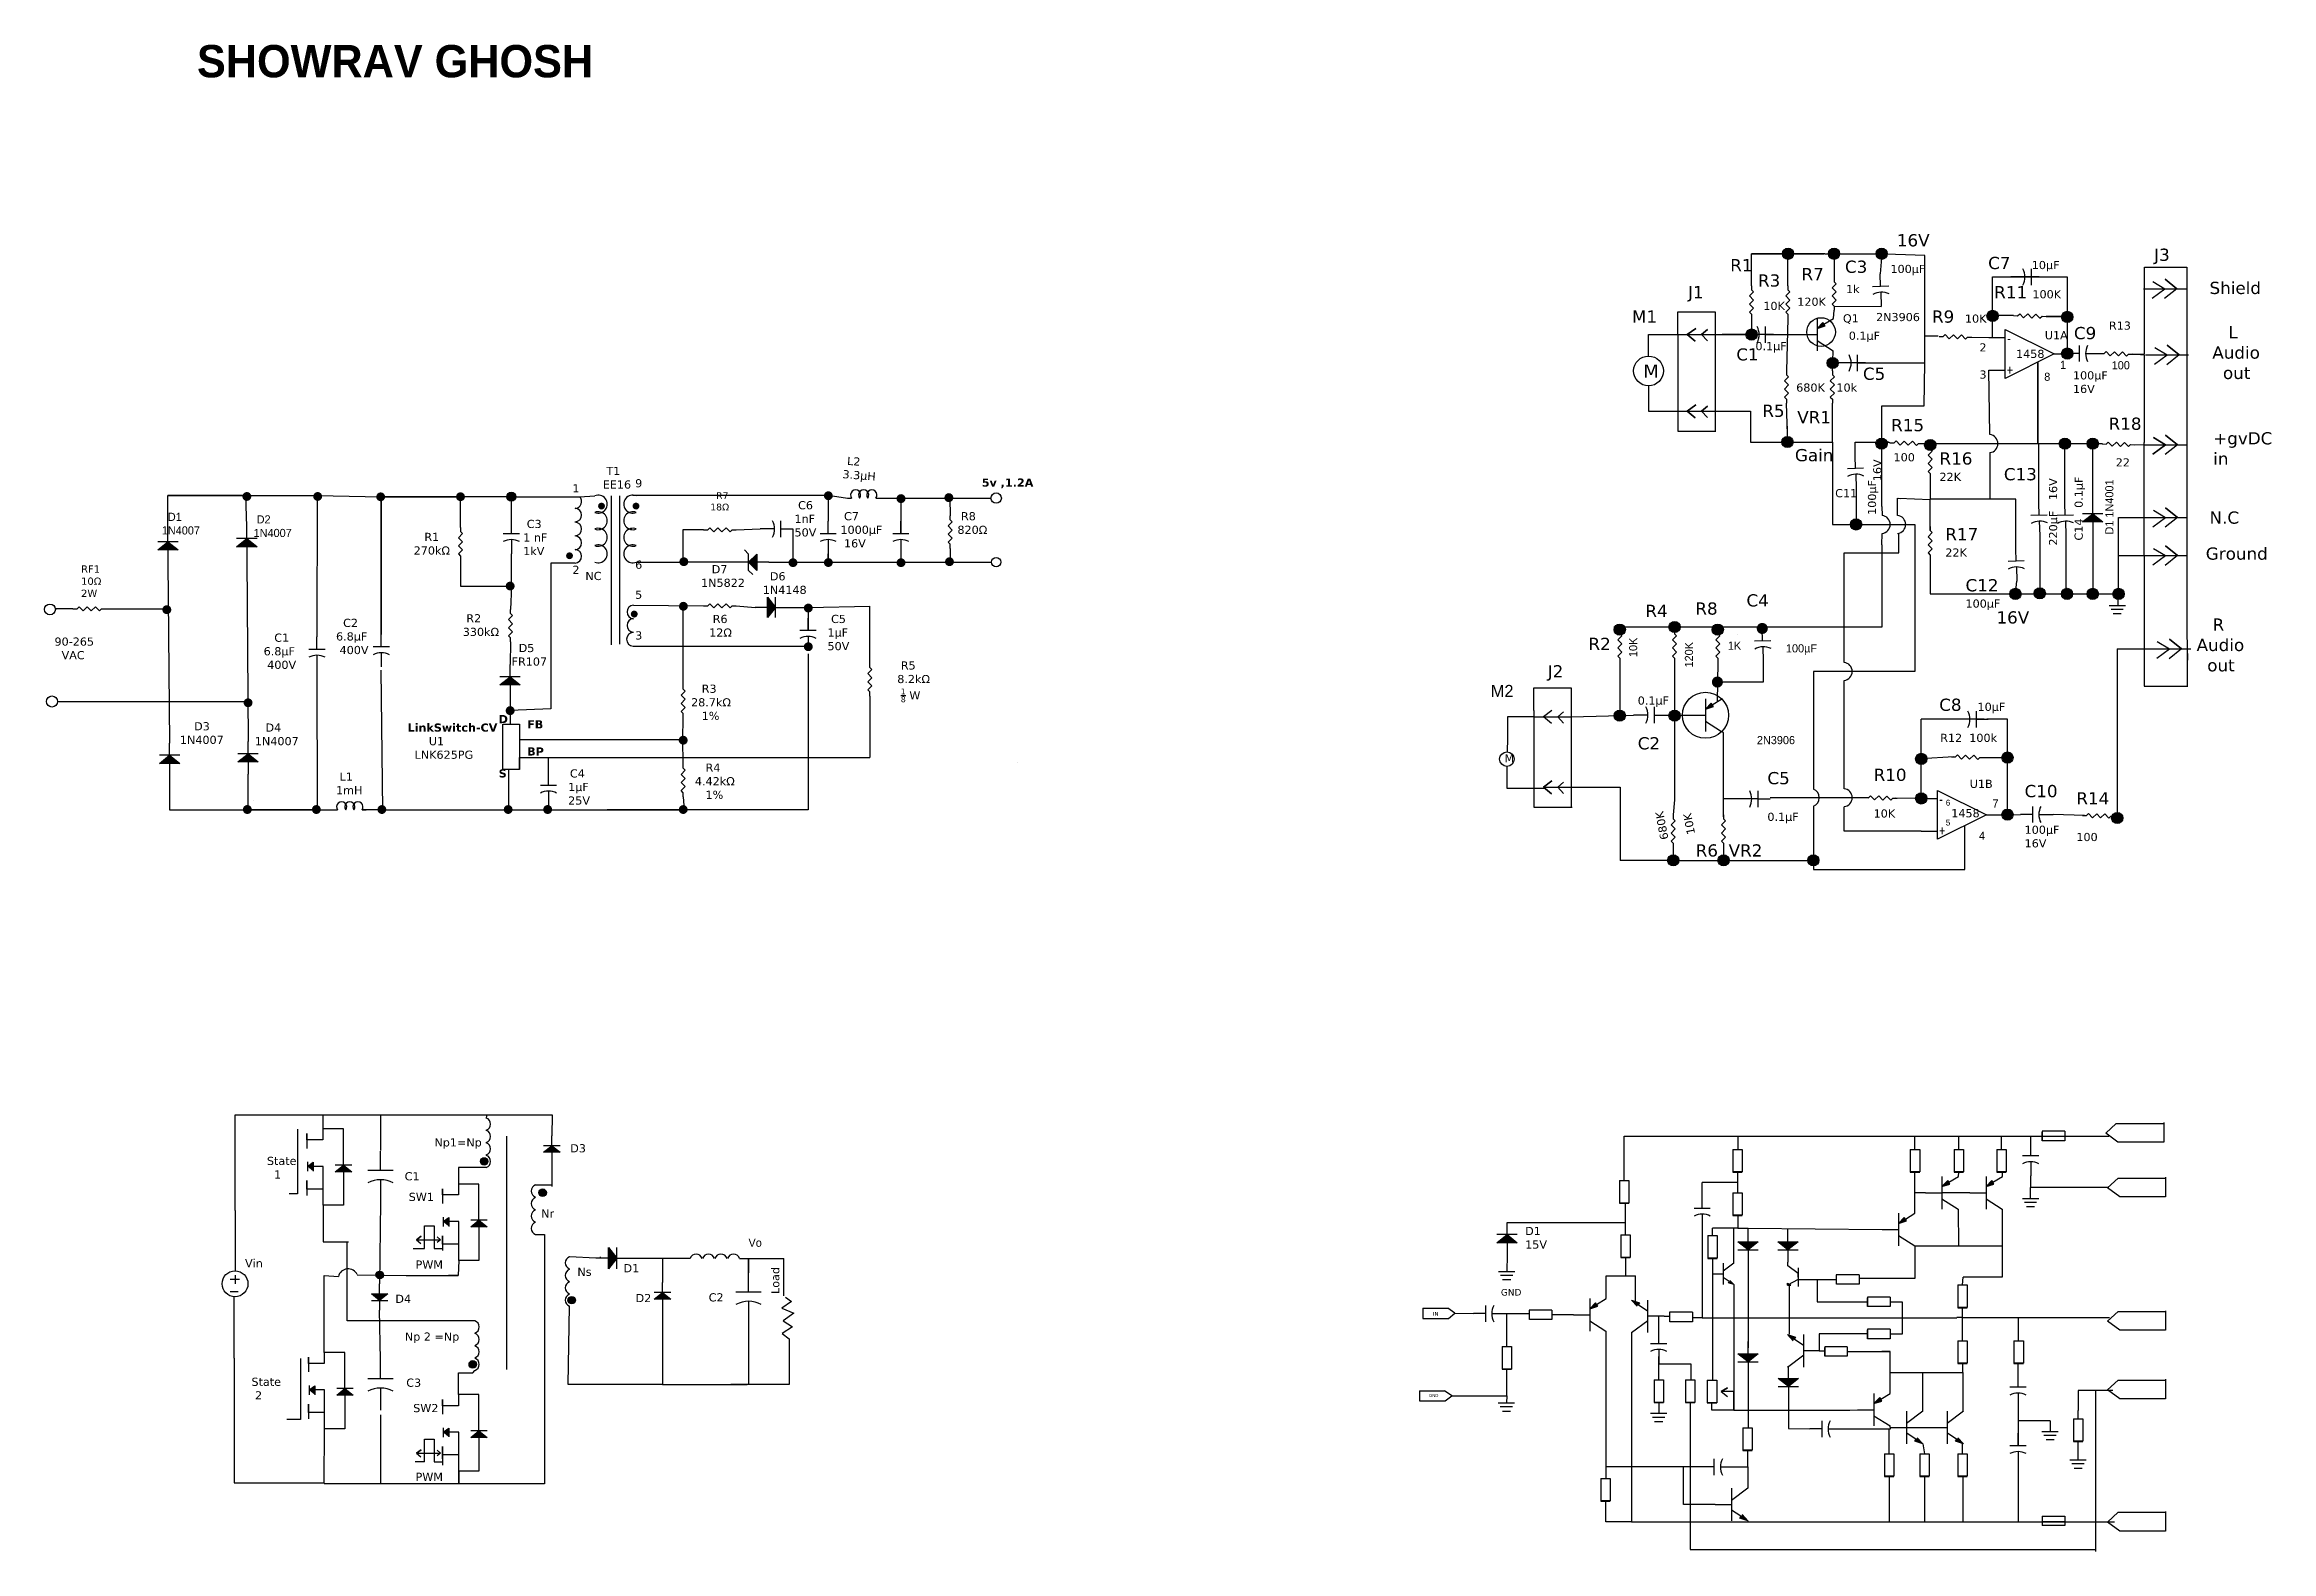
# Model space of a CAD drawing. Header units: inches. Extents: x 32.9 to 60.2, y 33.3 to 51.8.
import ezdxf

# ---------------------------------------------------------------- set-up
doc = ezdxf.new("R2010")
doc.units = ezdxf.units.IN
doc.header["$MEASUREMENT"] = 0
doc.linetypes.add('DASHEDX2', pattern=[1.5, 1, -0.5])

msp = doc.modelspace()

# ---------------------------------------------------------------- texts
at = {"attachment_point": 1}
for s, insert, char_height, width in [('{\\Fbold|c0;SHOWRAV GHOSH}', (34.749, 51.765), 0.39696, 11.16465), ('{\\fVerdana|b0|i0|c0|p34;16V}', (55.632, 49.442), 0.15, 1.37987), ('{\\fVerdana|b0|i0|c0|p34;J3}', (58.794, 49.264), 0.15, 0.92931), ('{\\fVerdana|b0|i0|c0|p34;R1}', (53.585, 49.136), 0.15, 1.22572), ('{\\fVerdana|b0|i0|c0|p34;\\H0.75x;R7}', (54.461, 49.026), 0.2, 1.21064), ('{\\fVerdana|b0|i0|c0|p34;C3}', (54.995, 49.117), 0.15, 1.48401), ('{\\fVerdana|b0|i0|c0|p34;100µF}', (55.554, 49.065), 0.1, 1.5491), ('{\\fVerdana|b0|i0|c0|p34;C7    \\H0.6667x;10µF}', (56.754, 49.163), 0.15, 2.44116), ('{\\fVerdana|b0|i0|c0|p34;J1}', (53.068, 48.805), 0.15, 1.48401), ('{\\fVerdana|b0|i0|c0|p34;R3}', (53.926, 48.948), 0.15, 1.40591), ('{\\fVerdana|b0|i0|c0|p34;1k}', (55.008, 48.818), 0.1, 1.56212), ('{\\fVerdana|b0|i0|c0|p34;R11 \\H0.6667x;100K}', (56.828, 48.804), 0.15, 1.64371), ('{\\fVerdana|b0|i0|c0|p34;Shield}', (59.474, 48.857), 0.15, 1.3713), ('{\\fVerdana|b0|i0|c0|p34;M1}', (52.378, 48.505), 0.15, 1.27573), ('{\\fVerdana|b0|i0|c0|p34;10K}', (53.992, 48.611), 0.1, 2.4343), ('{\\fVerdana|b0|i0|c0|p34;120K}', (54.409, 48.662), 0.1, 1.56212), ('{\\fVerdana|b0|i0|c0|p34;Q1}', (54.97, 48.458), 0.1, 0.61394), ('{\\fVerdana|b0|i0|c0|p34;2N3906}', (55.377, 48.474), 0.1, 1.48677), ('{\\fVerdana|b0|i0|c0|p34;R9  \\H0.6667x;10K}', (56.064, 48.505), 0.15, 1.67133), ('{\\fVerdana|b0|i0|c0|p34;0.1µF}', (55.042, 48.245), 0.1, 1.35384), ('{\\fVerdana|b0|i0|c0|p34;U1A}', (57.45, 48.251), 0.1, 0.91136), ('{\\fVerdana|b0|i0|c0|p34;C9}', (57.808, 48.302), 0.15, 0.48732), ('{\\fVerdana|b0|i0|c0|p34;R13}', (58.238, 48.369), 0.1, 0.69131), ('{\\fVerdana|b0|i0|c0|p34;   L\\PAudio\\P  out}', (59.508, 48.313), 0.15, 1.17864), ('{\\fVerdana|b0|i0|c0|p34;C1}', (53.661, 48.039), 0.14801, 1.27165), ('{\\fVerdana|b0|i0|c0|p34;0.1µF}', (53.895, 48.117), 0.1, 1.34082), ('{\\fVerdana|b0|i0|c0|p34;2\\P\\P3}', (56.647, 48.101), 0.1, 0.47196), ('{\\fVerdana|b0|i0|c0|p34;1458}', (57.097, 48.022), 0.1, 0.80758), ('1', (57.638, 47.887), 0.1, 0.21792), ('100', (58.272, 47.882), 0.1, 0.62332), ('{\\fVerdana|b0|i0|c0|p34;M}', (52.518, 47.839), 0.1592, 1.05695), ('{\\fVerdana|b0|i0|c0|p34;680K}', (54.396, 47.608), 0.1, 1.23668), ('{\\fVerdana|b0|i0|c0|p34;10k}', (54.89, 47.608), 0.1, 1.35384), ('{\\fVerdana|b0|i0|c0|p34;C5}', (55.216, 47.803), 0.15, 0.82011), ('8', (57.443, 47.741), 0.1, 0.24356), ('{\\fVerdana|b0|i0|c0|p34;100µF\\P16V}', (57.796, 47.758), 0.1, 0.50999), ('{\\fVerdana|b0|i0|c0|p34;R5}', (53.979, 47.348), 0.15, 1.88756), ('{\\fVerdana|b0|i0|c0|p34;VR1}', (54.409, 47.269), 0.15, 1.41893), ('{\\fVerdana|b0|i0|c0|p34;R15}', (55.562, 47.172), 0.15, 0.81003), ('{\\fVerdana|b0|i0|c0|p34;R18\\P\\P\\H0.6667x;  22}', (58.234, 47.189), 0.15, 0.46465), ('{\\fVerdana|b0|i0|c0|p34;Gain}', (54.38, 46.803), 0.15, 1.53804), ('{\\fVerdana|b0|i0|c0|p34;+gvDC\\Pin}', (59.519, 47.01), 0.15, 1.46196), ('{\\fVerdana|b0|i0|c0|p34; T1\\PEE16}', (39.734, 46.584), 0.1, 1.60473), ('{\\fVerdana|b0|i0|c0|p34; T1\\PEE16}', (39.734, 46.584), 0.1, 1.60473), ('{\\fVerdana|b0|i0|c0|p34;100}', (55.592, 46.752), 0.1, 1.24068), ('{\\fVerdana|b0|i0|c0|p34;R16\\P\\H0.6667x;22K}', (56.156, 46.762), 0.15, 0.45116), ('{\\fVerdana|b0|i0|c0|p34;C13}', (56.947, 46.569), 0.15, 0.95197), ('{\\fVerdana|b0|i0|c0|p34;1\\P\\P\\P\\P\\P\\P2}', (39.361, 46.37), 0.1, 0.62759), ('{\\fVerdana|b0|i0|c0|p34;1\\P\\P\\P\\P\\P\\P2}', (39.361, 46.37), 0.1, 0.62759), ('{\\fVerdana|b0|i0|c0|p34;9\\P\\P\\P\\P\\P\\P6}', (40.132, 46.433), 0.1, 0.50843), ('{\\fVerdana|b0|i0|c0|p34;9\\P\\P\\P\\P\\P\\P6}', (40.132, 46.433), 0.1, 0.50843), ('\\A1;{\\fVerdana|b0|i0|c0|p34;   \\H0.5x; R7\\P     18Ω}', (40.872, 46.271), 0.16672, 0.63573), ('\\A1;{\\fVerdana|b0|i0|c0|p34;   \\H0.5x; R7\\P     18Ω}', (40.872, 46.271), 0.16672, 0.63573), ('{\\fVerdana|b1|i0|c0|p34;5v ,1.2A} ', (44.39, 46.441), 0.1, 1.73184), ('{\\fVerdana|b1|i0|c0|p34;5v ,1.2A} ', (44.39, 46.441), 0.1, 1.73184), ('{\\fVerdana|b0|i0|c0|p34;C11}', (54.875, 46.311), 0.1, 0.73826), ('     D1\\P   1N4007', (34.205, 46.02), 0.1, 1.31079), ('     D1\\P   1N4007', (34.205, 46.02), 0.1, 1.31079), ('    D2\\P   1N4007', (35.333, 45.989), 0.1, 0.94536), ('    D2\\P   1N4007', (35.333, 45.989), 0.1, 0.94536), ('{\\fVerdana|b0|i0|c0|p34;    C6\\P   1nF\\P   50V}', (41.959, 46.163), 0.1, 1.53323), ('{\\fVerdana|b0|i0|c0|p34;    C6\\P   1nF\\P   50V}', (41.959, 46.163), 0.1, 1.53323), ('{\\fVerdana|b0|i0|c0|p34;    C7\\P   1000µF\\P    16V}', (42.523, 46.028), 0.1, 1.39818), ('{\\fVerdana|b0|i0|c0|p34;    C7\\P   1000µF\\P    16V}', (42.523, 46.028), 0.1, 1.39818), ('\\A1;{\\fVerdana|b0|i0|c0|p34;   \\H0.5x;R8\\P     820Ω}', (43.873, 46.028), 0.2, 1.72389), ('\\A1;{\\fVerdana|b0|i0|c0|p34;   \\H0.5x;R8\\P     820Ω}', (43.873, 46.028), 0.2, 1.72389), ('{\\fVerdana|b0|i0|c0|p34;N.C}', (59.474, 46.036), 0.15, 1.2013), ('{\\fVerdana|b0|i0|c0|p34;      R1\\P   270kΩ}', (37.28, 45.774), 0.1, 1.27902), ('{\\fVerdana|b0|i0|c0|p34;      R1\\P   270kΩ}', (37.28, 45.774), 0.1, 1.27902), ('{\\fVerdana|b0|i0|c0|p34;     C3\\P    1 nF\\P    1kV}', (38.582, 45.933), 0.1, 1.45379), ('{\\fVerdana|b0|i0|c0|p34;     C3\\P    1 nF\\P    1kV}', (38.582, 45.933), 0.1, 1.45379), ('{\\fVerdana|b0|i0|c0|p34;R17\\P\\H0.6667x;22K}', (56.228, 45.832), 0.15, 0.78117), ('{\\fVerdana|b0|i0|c0|p34;Ground}', (59.428, 45.594), 0.15, 2.25527), ('{\\fVerdana|b0|i0|c0|p34;RF1\\P10Ω\\P2W}', (33.324, 45.374), 0.08958, 0.19584), ('{\\fVerdana|b0|i0|c0|p34;RF1\\P10Ω\\P2W}', (33.324, 45.374), 0.08958, 0.19584), ('{\\fVerdana|b0|i0|c0|p34;NC}', (39.52, 45.294), 0.1, 1.42201), ('{\\fVerdana|b0|i0|c0|p34;NC}', (39.52, 45.294), 0.1, 1.42201), ('{\\fVerdana|b0|i0|c0|p34;         D7\\P      1N5822}', (40.68, 45.377), 0.1, 1.08835), ('{\\fVerdana|b0|i0|c0|p34;         D7\\P      1N5822}', (40.68, 45.377), 0.1, 1.08835), ('{\\fVerdana|b0|i0|c0|p34;        D6\\P      1N4148}', (41.438, 45.29), 0.1, 1.34257), ('{\\fVerdana|b0|i0|c0|p34;        D6\\P      1N4148}', (41.438, 45.29), 0.1, 1.34257), ('{\\fVerdana|b0|i0|c0|p34;C12\\P\\H0.6667x;100µF}', (56.476, 45.205), 0.15, 0.87264), ('{\\fVerdana|b0|i0|c0|p34;5\\P\\P\\P3}', (40.132, 45.064), 0.1, 0.35749), ('{\\fVerdana|b0|i0|c0|p34;5\\P\\P\\P3}', (40.132, 45.064), 0.1, 0.35749), ('{\\fVerdana|b0|i0|c0|p34;R4}', (52.543, 44.89), 0.15, 0.68533), ('{\\fVerdana|b0|i0|c0|p34;R8}', (53.157, 44.919), 0.15, 1.028), ('{\\fVerdana|b0|i0|c0|p34;C4}', (53.785, 45.019), 0.15, 1.95605), ('{\\fVerdana|b0|i0|c0|p34;  \\H0.5x; C2\\P   6.8µF\\P    400V}', (36.326, 44.718), 0.2, 1.18369), ('{\\fVerdana|b0|i0|c0|p34;  \\H0.5x; C2\\P   6.8µF\\P    400V}', (36.326, 44.718), 0.2, 1.18369), ('{\\fVerdana|b0|i0|c0|p34;    R2\\P   330kΩ}', (37.883, 44.774), 0.1, 0.99302), ('{\\fVerdana|b0|i0|c0|p34;    R2\\P   330kΩ}', (37.883, 44.774), 0.1, 0.99302), ('\\A1;{\\fVerdana|b0|i0|c0|p34;      R6\\P     12Ω\\P     }', (40.823, 44.766), 0.1, 1.05658), ('\\A1;{\\fVerdana|b0|i0|c0|p34;      R6\\P     12Ω\\P     }', (40.823, 44.766), 0.1, 1.05658), ('{\\fVerdana|b0|i0|c0|p34;    C5\\P   1µF\\P   50V}', (42.364, 44.766), 0.1, 1.64445), ('{\\fVerdana|b0|i0|c0|p34;    C5\\P   1µF\\P   50V}', (42.364, 44.766), 0.1, 1.64445), ('{\\fVerdana|b0|i0|c0|p34;16V}', (56.856, 44.81), 0.15, 1.37987), ('{\\fVerdana|b0|i0|c0|p34;   R\\PAudio\\P  out}', (59.315, 44.722), 0.15, 1.03131), ('{\\fVerdana|b0|i0|c0|p34;90-265\\P  VAC}', (32.998, 44.488), 0.1, 0.97714), ('{\\fVerdana|b0|i0|c0|p34;90-265\\P  VAC}', (32.998, 44.488), 0.1, 0.97714), ('{\\fVerdana|b0|i0|c0|p34;      C1\\P   6.8µF\\P    400V}', (35.437, 44.536), 0.1, 0.92153), ('{\\fVerdana|b0|i0|c0|p34;      C1\\P   6.8µF\\P    400V}', (35.437, 44.536), 0.1, 0.92153), ('{\\fVerdana|b0|i0|c0|p34;        \\P        D5\\P      FR107}', (38.352, 44.576), 0.1, 1.10424), ('{\\fVerdana|b0|i0|c0|p34;        \\P        D5\\P      FR107}', (38.352, 44.576), 0.1, 1.10424), ('{\\fVerdana|b0|i0|c0|p34;R2}', (51.844, 44.485), 0.15, 1.62721), ('1K', (53.556, 44.438), 0.1, 1.285), ('100µF', (54.27, 44.405), 0.1, 1.52772), ('\\A1;{\\fVerdana|b0|i0|c0|p34;      R5\\P     8.2kΩ\\P      \\H0.7x;\\S1/8;\\H1.429x; W}', (43.134, 44.195), 0.1, 1.27107), ('\\A1;{\\fVerdana|b0|i0|c0|p34;      R5\\P     8.2kΩ\\P      \\H0.7x;\\S1/8;\\H1.429x; W}', (43.134, 44.195), 0.1, 1.27107), ('{\\fVerdana|b0|i0|c0|p34;J2}', (51.343, 44.148), 0.15, 0.88522), ('{\\fVerdana|b0|i0|c0|p34;      R3\\P   28.7kΩ\\P      1%}', (40.688, 43.909), 0.1, 1.04863), ('{\\fVerdana|b0|i0|c0|p34;      R3\\P   28.7kΩ\\P      1%}', (40.688, 43.909), 0.1, 1.04863), ('M2', (50.644, 43.906), 0.15, 1.31355), ('{\\fVerdana|b1|i0|c0|p34;D\\P\\P\\P\\PS}', (38.455, 43.536), 0.1, 0.92153), ('{\\fVerdana|b1|i0|c0|p34;D\\P\\P\\P\\PS}', (38.455, 43.536), 0.1, 0.92153), ('{\\fVerdana|b0|i0|c0|p34;0.1µF\\P\\P\\P\\H1.5x;C2}', (52.449, 43.764), 0.1, 0.95661), ('{\\fVerdana|b0|i0|c0|p34;C8   \\H0.6667x;10µF}', (56.153, 43.737), 0.15, 1.57529), ('{\\fVerdana|b0|i0|c0|p34;          D3\\P      1N4007}', (34.277, 43.448), 0.1, 1.33462), ('{\\fVerdana|b0|i0|c0|p34;          D3\\P      1N4007}', (34.277, 43.448), 0.1, 1.33462), ('{\\fVerdana|b0|i0|c0|p34;         D4\\P      1N4007}', (35.198, 43.432), 0.1, 1.00097), ('{\\fVerdana|b0|i0|c0|p34;         D4\\P      1N4007}', (35.198, 43.432), 0.1, 1.00097), ('{\\fVerdana|b1|i0|c0|p34;LinkSwitch-CV\\P\\fVerdana|b0|i0|c0|p34;      U1\\P  LNK625PG}', (37.335, 43.432), 0.1, 3.08235), ('{\\fVerdana|b1|i0|c0|p34;LinkSwitch-CV\\P\\fVerdana|b0|i0|c0|p34;      U1\\P  LNK625PG}', (37.335, 43.432), 0.1, 3.08235), ('{\\fVerdana|b1|i0|c0|p34;FB\\P\\PBP}', (38.805, 43.472), 0.1, 0.70703), ('{\\fVerdana|b1|i0|c0|p34;FB\\P\\PBP}', (38.805, 43.472), 0.1, 0.70703), ('2N3906', (53.913, 43.278), 0.1, 2.78417), ('{\\fVerdana|b0|i0|c0|p34;R12  100k}', (56.165, 43.306), 0.1, 2.15328), ('{\\fVerdana|b0|i0|c0|p34;M}', (50.813, 43.052), 0.09767, 0.64847), ('{\\fVerdana|b0|i0|c0|p34;    L1\\P   1mH\\P   }', (36.326, 42.829), 0.1, 1.26313), ('{\\fVerdana|b0|i0|c0|p34;    L1\\P   1mH\\P   }', (36.326, 42.829), 0.1, 1.26313), ('{\\fVerdana|b0|i0|c0|p34;   \\H0.5x; \\H2x;C4\\P   1µF\\P   25V}', (39.178, 42.869), 0.1, 1.28696), ('{\\fVerdana|b0|i0|c0|p34;   \\H0.5x; \\H2x;C4\\P   1µF\\P   25V}', (39.178, 42.869), 0.1, 1.28696), ('{\\fVerdana|b0|i0|c0|p34;      R4\\P   4.42kΩ\\P      1%}', (40.735, 42.94), 0.1, 1.0963), ('{\\fVerdana|b0|i0|c0|p34;      R4\\P   4.42kΩ\\P      1%}', (40.735, 42.94), 0.1, 1.0963), ('{\\fVerdana|b0|i0|c0|p34;C5\\P\\P\\H0.6667x;0.1µF}', (54.042, 42.836), 0.15, 0.71389), ('{\\fVerdana|b0|i0|c0|p34;R10\\P\\P\\H0.6667x;10K}', (55.347, 42.877), 0.15, 0.4961), ('{\\fVerdana|b0|i0|c0|p34;U1B}', (56.528, 42.741), 0.1, 0.81411), ('6\\P\\P5', (56.234, 42.496), 0.0731, 0.1581), ('7', (56.807, 42.499), 0.1, 0.29257), ('{\\fVerdana|b0|i0|c0|p34;C10\\P\\P\\H0.6667x;100µF\\P16V}', (57.202, 42.677), 0.15, 0.80139), ('{\\fVerdana|b0|i0|c0|p34;R14\\P\\P\\H0.6667x;100}', (57.838, 42.588), 0.15, 0.71235), ('{\\fVerdana|b0|i0|c0|p34;1458}', (56.301, 42.38), 0.1, 0.80758), ('{\\fVerdana|b0|i0|c0|p34;R6  VR2}', (53.161, 41.948), 0.15, 1.99889), ('4', (56.642, 42.105), 0.1, 0.29257), ('{\\fVerdana|b0|i0|c0|p34;Np1=Np}', (37.666, 38.337), 0.1, 1.4895), ('{\\fVerdana|b0|i0|c0|p34;State\\P  1}', (35.608, 38.11), 0.1, 1.51475), ('{\\fVerdana|b0|i0|c0|p34;D3}', (39.334, 38.265), 0.1, 0.39253), ('{\\fVerdana|b0|i0|c0|p34;C1}', (37.3, 37.921), 0.1, 0.71951), ('{\\fVerdana|b0|i0|c0|p34;SW1}', (37.35, 37.668), 0.1, 1.70409), ('{\\fVerdana|b0|i0|c0|p34;Nr}', (38.977, 37.463), 0.1, 0.724), ('{\\fVerdana|b0|i0|c0|p34;D1\\P15V}', (51.066, 37.249), 0.1, 1.34012), ('Vo', (41.524, 37.105), 0.1, 0.57571), ('{\\fVerdana|b0|i0|c0|p34;Vin}', (35.339, 36.853), 0.1, 0.4972), ('{\\fVerdana|b0|i0|c0|p34;PWM}', (37.434, 36.837), 0.1, 1.37321), ('{\\fVerdana|b0|i0|c0|p34;Ns}', (39.422, 36.748), 0.1, 0.55826), ('{\\fVerdana|b0|i0|c0|p34;D1}', (39.989, 36.792), 0.1, 0.42742), ('{\\fVerdana|b0|i0|c0|p34;D4}', (37.186, 36.416), 0.1, 0.71983), ('{\\fVerdana|b0|i0|c0|p34;D2}', (40.137, 36.425), 0.1, 0.43614), ('{\\fVerdana|b0|i0|c0|p34;C2}', (41.035, 36.434), 0.1, 0.20063), ('{\\fVerdana|b0|i0|c0|p34;GND}', (50.768, 36.486), 0.08022, 0.56002), ('{\\fVerdana|b0|i0|c0|p34;IN}', (49.933, 36.206), 0.04728, 0.35672), ('{\\fVerdana|b0|i0|c0|p34;Np 2 =Np}', (37.302, 35.952), 0.1, 1.938), ('{\\fVerdana|b0|i0|c0|p34;State\\P 2}', (35.418, 35.397), 0.1, 0.47976), ('{\\fVerdana|b0|i0|c0|p34;C3}', (37.32, 35.386), 0.1, 0.31402), ('{\\fVerdana|b0|i0|c0|p34;SW2}', (37.405, 35.074), 0.1, 0.8025), ('{\\fVerdana|b0|i0|c0|p34;GND}', (49.886, 35.197), 0.03647, 0.25463), ('{\\fVerdana|b0|i0|c0|p34;PWM}', (37.434, 34.23), 0.1, 1.37321)]:
    msp.add_mtext(s, dxfattribs=dict(at, insert=insert, char_height=char_height, width=width))
at = {"char_height": 0.1, "attachment_point": 1}
for s, insert, width, rotation in [('{\\fVerdana|b0|i0|c0|p34;    L2\\P   3.3µH\\P   }', (42.566, 46.722), 1.73183, 355.6148), ('{\\fVerdana|b0|i0|c0|p34;    L2\\P   3.3µH\\P   }', (42.566, 46.722), 1.73183, 355.6148), ('{\\fVerdana|b0|i0|c0|p34;16V}', (55.342, 46.408), 1.09713, 90), ('{\\fVerdana|b0|i0|c0|p34;100µF}', (55.277, 45.994), 1.69184, 90), ('{\\fVerdana|b0|i0|c0|p34;220µF   16V}', (57.502, 45.617), 2.24394, 90), ('{\\fVerdana|b0|i0|c0|p34;C14   0.1µF}', (57.816, 45.679), 1.3033, 90), ('D1 1N4001', (58.193, 45.753), 1.67729, 90), ('10K', (52.343, 44.248), 0.67106, 90), ('120K', (53.028, 44.12), 1.09939, 90), ('{\\fVerdana|b0|i0|c0|p34;680K\\P\\P10K}', (52.729, 41.996), 1.75617, 100.8866), ('{\\fVerdana|b0|i0|c0|p34;Load}', (41.803, 36.425), 0.74144, 90)]:
    msp.add_mtext(s, dxfattribs=dict(at, insert=insert, width=width, rotation=rotation))

# ---------------------------------------------------------------- blocks, each defined once
blk = doc.blocks.new('Diode')
at = {"color": 7}
for p, q in [((0.15, 0), (0, 0)), ((0.15, 0.125), (0.25, 0)), ((0.15, -0.125), (0.15, 0.125)), ((0.25, 0), (0.15, -0.125)), ((0.25, -0.125), (0.25, 0.125)), ((0.25, 0), (0.4, 0))]:
    blk.add_line(p, q, dxfattribs=at)
blk.add_solid([(0.15, -0.125), (0.25, 0), (0.15, 0.125)], dxfattribs=at)
blk = doc.blocks.new('Capacitor')
at = {"color": 7}
for p, q in [((0.15, 0), (0, 0)), ((0.15, -0.1), (0.15, 0.1)), ((0.225, 0), (0.4, 0))]:
    blk.add_line(p, q, dxfattribs=at)
blk.add_arc((0.4375, 0), 0.2125, 151.9275, 208.0725, dxfattribs=at)
blk = doc.blocks.new('Inductor')
at = {"color": 7}
for p, q in [((0, 0), (0.05, 0)), ((0.35, 0), (0.4, 0))]:
    blk.add_line(p, q, dxfattribs=at)
for centre in [(0.1, 0.0375), (0.2, 0.0375), (0.3, 0.0375)]:
    blk.add_arc(centre, 0.0625, 323.1301, 216.8699, dxfattribs=at)
blk = doc.blocks.new('Resistor')
at = {"color": 7}
blk.add_lwpolyline([(0, 0), (0.05, 0), (0.075, 0.025), (0.125, -0.025), (0.175, 0.025), (0.225, -0.025), (0.275, 0.025), (0.325, -0.025), (0.35, 0), (0.4, 0)], dxfattribs=at)
blk = doc.blocks.new('Transformer')
at = {"color": 7}
for p, q in [((0.1, 0), (0.1, 0.4)), ((0.15, 0.4), (0.15, 0))]:
    blk.add_line(p, q, dxfattribs=at)
for centre, start, end in [((0.021, 0.35), 247.3801, 112.6199), ((0.229, 0.35), 67.3801, 292.6199), ((0.021, 0.25), 247.3801, 112.6199), ((0.229, 0.25), 67.3801, 292.6199), ((0.021, 0.15), 247.3801, 112.6199), ((0.229, 0.15), 67.3801, 292.6199), ((0.021, 0.05), 247.3801, 112.6199), ((0.229, 0.05), 67.3801, 292.6199)]:
    blk.add_arc(centre, 0.0542, start, end, dxfattribs=at)
blk = doc.blocks.new('Diode - Zener')
at = {"color": 7}
for p, q in [((0, 0), (0.15, 0)), ((0.15, 0.100001), (0.25, 0)), ((0.15, 0), (0.15, 0.100001)), ((0.25, 0), (0.15, -0.099999)), ((0.15, -0.099999), (0.15, 0)), ((0.2, 0.150001), (0.25, 0.100001)), ((0.25, 0.100001), (0.25, -0.099999)), ((0.25, 0), (0.4, 0)), ((0.25, -0.099999), (0.3, -0.149999))]:
    blk.add_line(p, q, dxfattribs=at)
blk.add_solid([(0.15, -0.099999), (0.25, 0), (0.15, 0.100001)], dxfattribs=at)
blk = doc.blocks.new('Transistor - PNP')
at = {"color": 7}
for p, q in [((0, 0), (0.200001, 0)), ((0.200001, 0.2), (0.200001, -0.199999)), ((0.271557, 0.149194), (0.200001, 0.075)), ((0.200001, 0.075), (0.298053, 0.106791)), ((0.284805, 0.127992), (0.271557, 0.149194)), ((0.284805, 0.127992), (0.4024, 0.199023)), ((0.298053, 0.106791), (0.284805, 0.127992)), ((0.200001, -0.074999), (0.400001, -0.199999))]:
    blk.add_line(p, q, dxfattribs=at)
blk.add_solid([(0.200001, 0.075), (0.298053, 0.106791), (0.271557, 0.149194)], dxfattribs=at)
blk = doc.blocks.new('Operational Amplifier')
at = {"color": 7}
for p, q in [((0, 0.400001), (0.200001, 0.400001)), ((0.200001, 0.5), (0.800001, 0.200001)), ((0.200001, -0.099999), (0.200001, 0.5)), ((0, 0), (0.200001, 0)), ((0.800001, 0.200001), (0.200001, -0.099999)), ((0.800001, 0.200001), (1, 0.200001))]:
    blk.add_line(p, q, dxfattribs=at)
at = {"color": 7, "width": 0.833}
for s, p in [('-', (0.222555, 0.33127)), ('+', (0.218213, -0.056269))]:
    blk.add_text(s, height=0.12, dxfattribs=at).set_placement(p)
blk = doc.blocks.new('Ground')
at = {"color": 7}
for p, q in [((-0.1, 0), (0.1, 0)), ((0.075, -0.05), (-0.075, -0.05)), ((-0.05, -0.1), (0.05, -0.1))]:
    blk.add_line(p, q, dxfattribs=at)
blk = doc.blocks.new('Transistor - NPN')
at = {"color": 7}
for p, q in [((0, 0), (0.199999, 0)), ((0.199999, 0.2), (0.199999, -0.2)), ((0.399999, 0.2), (0.199999, 0.05)), ((0.316132, -0.145536), (0.201153, -0.069033)), ((0.302516, -0.166503), (0.316132, -0.145536)), ((0.399999, -0.2), (0.302516, -0.166503)), ((0.329748, -0.124569), (0.399999, -0.2))]:
    blk.add_line(p, q, dxfattribs=at)
blk.add_solid([(0.302516, -0.166503), (0.399999, -0.2), (0.329748, -0.124569)], dxfattribs=at)

# ---------------------------------------------------------------- hatches: boundary and pattern name
h = msp.add_hatch(color=256)
edge = h.paths.add_edge_path()
edge.add_arc((54.296, 49.201), 0.0688, 0, 360)
h = msp.add_hatch(color=256)
edge = h.paths.add_edge_path()
edge.add_arc((54.861, 49.201), 0.0688, 0, 360)
h = msp.add_hatch(color=256)
edge = h.paths.add_edge_path()
edge.add_arc((55.446, 49.201), 0.0688, 0, 360)
h = msp.add_hatch(color=256)
edge = h.paths.add_edge_path()
edge.add_arc((56.808, 48.438), 0.0688, 0, 360)
h = msp.add_hatch(color=256)
edge = h.paths.add_edge_path()
edge.add_arc((57.726, 48.426), 0.0688, 0, 360)
h = msp.add_hatch(color=256)
edge = h.paths.add_edge_path()
edge.add_arc((53.847, 48.209), 0.0688, 0, 360)
h = msp.add_hatch(color=256)
edge = h.paths.add_edge_path()
edge.add_arc((54.844, 47.86), 0.0688, 0, 360)
h = msp.add_hatch(color=256)
edge = h.paths.add_edge_path()
edge.add_arc((57.726, 47.976), 0.0688, 0, 360)
h = msp.add_hatch(color=256)
edge = h.paths.add_edge_path()
edge.add_arc((54.289, 46.889), 0.0688, 0, 360)
h = msp.add_hatch(color=256)
edge = h.paths.add_edge_path()
edge.add_arc((55.445, 46.869), 0.0688, 0, 360)
h = msp.add_hatch(color=256)
edge = h.paths.add_edge_path()
edge.add_arc((56.043, 46.852), 0.0688, 0, 360)
h = msp.add_hatch(color=256)
edge = h.paths.add_edge_path()
edge.add_arc((57.697, 46.869), 0.0688, 0, 360)
h = msp.add_hatch(color=256)
edge = h.paths.add_edge_path()
edge.add_arc((58.04, 46.869), 0.0688, 0, 360)
h = msp.add_hatch(color=256)
h.paths.add_polyline_path([(35.307, 46.221), (35.361, 46.221), (35.416, 46.221, 1)])
h.paths.add_polyline_path([(35.416, 46.221), (35.361, 46.221), (35.361, 46.166, 0.414214)])
h.paths.add_polyline_path([(35.361, 46.221), (35.307, 46.221, 0.414214), (35.361, 46.166)])
h = msp.add_hatch(color=256)
h.paths.add_polyline_path([(35.307, 46.221), (35.361, 46.221), (35.416, 46.221, 1)])
h.paths.add_polyline_path([(35.416, 46.221), (35.361, 46.221), (35.361, 46.166, 0.414214)])
h.paths.add_polyline_path([(35.361, 46.221), (35.307, 46.221, 0.414214), (35.361, 46.166)])
h = msp.add_hatch(color=256)
h.paths.add_polyline_path([(36.177, 46.221), (36.231, 46.221), (36.286, 46.221, 1)])
h.paths.add_polyline_path([(36.286, 46.221), (36.231, 46.221), (36.231, 46.166, 0.414214)])
h.paths.add_polyline_path([(36.231, 46.221), (36.177, 46.221, 0.414214), (36.231, 46.166)])
h = msp.add_hatch(color=256)
h.paths.add_polyline_path([(36.177, 46.221), (36.231, 46.221), (36.286, 46.221, 1)])
h.paths.add_polyline_path([(36.286, 46.221), (36.231, 46.221), (36.231, 46.166, 0.414214)])
h.paths.add_polyline_path([(36.231, 46.221), (36.177, 46.221, 0.414214), (36.231, 46.166)])
h = msp.add_hatch(color=256)
h.paths.add_polyline_path([(36.951, 46.216), (37.005, 46.216), (37.06, 46.216, 1)])
h.paths.add_polyline_path([(37.06, 46.216), (37.005, 46.216), (37.005, 46.162, 0.414214)])
h.paths.add_polyline_path([(37.005, 46.216), (36.951, 46.216, 0.414214), (37.005, 46.162)])
h = msp.add_hatch(color=256)
h.paths.add_polyline_path([(36.951, 46.216), (37.005, 46.216), (37.06, 46.216, 1)])
h.paths.add_polyline_path([(37.06, 46.216), (37.005, 46.216), (37.005, 46.162, 0.414214)])
h.paths.add_polyline_path([(37.005, 46.216), (36.951, 46.216, 0.414214), (37.005, 46.162)])
h = msp.add_hatch(color=256)
h.paths.add_polyline_path([(37.931, 46.217), (37.986, 46.217), (38.041, 46.217, 1)])
h.paths.add_polyline_path([(38.041, 46.217), (37.986, 46.217), (37.986, 46.163, 0.414214)])
h.paths.add_polyline_path([(37.986, 46.217), (37.931, 46.217, 0.414214), (37.986, 46.163)])
h = msp.add_hatch(color=256)
h.paths.add_polyline_path([(37.931, 46.217), (37.986, 46.217), (38.041, 46.217, 1)])
h.paths.add_polyline_path([(38.041, 46.217), (37.986, 46.217), (37.986, 46.163, 0.414214)])
h.paths.add_polyline_path([(37.986, 46.217), (37.931, 46.217, 0.414214), (37.986, 46.163)])
h = msp.add_hatch(color=256)
h.paths.add_polyline_path([(38.556, 46.217), (38.611, 46.217), (38.665, 46.217, 1)])
h.paths.add_polyline_path([(38.665, 46.217), (38.611, 46.217), (38.611, 46.163, 0.414214)])
h.paths.add_polyline_path([(38.611, 46.217), (38.556, 46.217, 0.414214), (38.611, 46.163)])
h = msp.add_hatch(color=256)
h.paths.add_polyline_path([(38.556, 46.217), (38.611, 46.217), (38.665, 46.217, 1)])
h.paths.add_polyline_path([(38.665, 46.217), (38.611, 46.217), (38.611, 46.163, 0.414214)])
h.paths.add_polyline_path([(38.611, 46.217), (38.556, 46.217, 0.414214), (38.611, 46.163)])
h = msp.add_hatch(color=256)
h.paths.add_polyline_path([(42.451, 46.23), (42.505, 46.23), (42.56, 46.23, 1)])
h.paths.add_polyline_path([(42.56, 46.23), (42.505, 46.23), (42.505, 46.175, 0.414214)])
h.paths.add_polyline_path([(42.505, 46.23), (42.451, 46.23, 0.414214), (42.505, 46.175)])
h = msp.add_hatch(color=256)
h.paths.add_polyline_path([(42.451, 46.23), (42.505, 46.23), (42.56, 46.23, 1)])
h.paths.add_polyline_path([(42.56, 46.23), (42.505, 46.23), (42.505, 46.175, 0.414214)])
h.paths.add_polyline_path([(42.505, 46.23), (42.451, 46.23, 0.414214), (42.505, 46.175)])
h = msp.add_hatch(color=256)
h.paths.add_polyline_path([(43.343, 46.194), (43.398, 46.194), (43.453, 46.194, 1)])
h.paths.add_polyline_path([(43.453, 46.194), (43.398, 46.194), (43.398, 46.139, 0.414214)])
h.paths.add_polyline_path([(43.398, 46.194), (43.343, 46.194, 0.414214), (43.398, 46.139)])
h = msp.add_hatch(color=256)
h.paths.add_polyline_path([(43.343, 46.194), (43.398, 46.194), (43.453, 46.194, 1)])
h.paths.add_polyline_path([(43.453, 46.194), (43.398, 46.194), (43.398, 46.139, 0.414214)])
h.paths.add_polyline_path([(43.398, 46.194), (43.343, 46.194, 0.414214), (43.398, 46.139)])
h = msp.add_hatch(color=256)
h.paths.add_polyline_path([(43.931, 46.206), (43.986, 46.206), (44.041, 46.206, 1)])
h.paths.add_polyline_path([(44.041, 46.206), (43.986, 46.206), (43.986, 46.151, 0.414214)])
h.paths.add_polyline_path([(43.986, 46.206), (43.931, 46.206, 0.414214), (43.986, 46.151)])
h = msp.add_hatch(color=256)
h.paths.add_polyline_path([(43.931, 46.206), (43.986, 46.206), (44.041, 46.206, 1)])
h.paths.add_polyline_path([(44.041, 46.206), (43.986, 46.206), (43.986, 46.151, 0.414214)])
h.paths.add_polyline_path([(43.986, 46.206), (43.931, 46.206, 0.414214), (43.986, 46.151)])
h = msp.add_hatch(color=256)
h.paths.add_polyline_path([(39.676, 46.102), (39.719, 46.102), (39.761, 46.102, 1)])
h.paths.add_polyline_path([(39.761, 46.102), (39.719, 46.102), (39.719, 46.06, 0.414214)])
h.paths.add_polyline_path([(39.719, 46.102), (39.676, 46.102, 0.414214), (39.719, 46.06)])
h = msp.add_hatch(color=256)
h.paths.add_polyline_path([(39.676, 46.102), (39.719, 46.102), (39.761, 46.102, 1)])
h.paths.add_polyline_path([(39.761, 46.102), (39.719, 46.102), (39.719, 46.06, 0.414214)])
h.paths.add_polyline_path([(39.719, 46.102), (39.676, 46.102, 0.414214), (39.719, 46.06)])
h = msp.add_hatch(color=256)
h.paths.add_polyline_path([(40.1, 46.102), (40.143, 46.102), (40.185, 46.102, 1)])
h.paths.add_polyline_path([(40.185, 46.102), (40.143, 46.102), (40.143, 46.06, 0.414214)])
h.paths.add_polyline_path([(40.143, 46.102), (40.1, 46.102, 0.414214), (40.143, 46.06)])
h = msp.add_hatch(color=256)
h.paths.add_polyline_path([(40.1, 46.102), (40.143, 46.102), (40.185, 46.102, 1)])
h.paths.add_polyline_path([(40.185, 46.102), (40.143, 46.102), (40.143, 46.06, 0.414214)])
h.paths.add_polyline_path([(40.143, 46.102), (40.1, 46.102, 0.414214), (40.143, 46.06)])
h = msp.add_hatch(color=256)
edge = h.paths.add_edge_path()
edge.add_arc((55.132, 45.877), 0.0688, 0, 360)
h = msp.add_hatch(color=256)
h.paths.add_polyline_path([(39.283, 45.492), (39.325, 45.492), (39.368, 45.492, 1)])
h.paths.add_polyline_path([(39.368, 45.492), (39.325, 45.492), (39.325, 45.45, 0.414214)])
h.paths.add_polyline_path([(39.325, 45.492), (39.283, 45.492, 0.414214), (39.325, 45.45)])
h = msp.add_hatch(color=256)
h.paths.add_polyline_path([(39.283, 45.492), (39.325, 45.492), (39.368, 45.492, 1)])
h.paths.add_polyline_path([(39.368, 45.492), (39.325, 45.492), (39.325, 45.45, 0.414214)])
h.paths.add_polyline_path([(39.325, 45.492), (39.283, 45.492, 0.414214), (39.325, 45.45)])
h = msp.add_hatch(color=256)
h.paths.add_polyline_path([(40.675, 45.419), (40.73, 45.419), (40.785, 45.419, 1)])
h.paths.add_polyline_path([(40.785, 45.419), (40.73, 45.419), (40.73, 45.365, 0.414214)])
h.paths.add_polyline_path([(40.73, 45.419), (40.675, 45.419, 0.414214), (40.73, 45.365)])
h = msp.add_hatch(color=256)
h.paths.add_polyline_path([(40.675, 45.419), (40.73, 45.419), (40.785, 45.419, 1)])
h.paths.add_polyline_path([(40.785, 45.419), (40.73, 45.419), (40.73, 45.365, 0.414214)])
h.paths.add_polyline_path([(40.73, 45.419), (40.675, 45.419, 0.414214), (40.73, 45.365)])
h = msp.add_hatch(color=256)
h.paths.add_polyline_path([(42.016, 45.407), (42.071, 45.407), (42.126, 45.407, 1)])
h.paths.add_polyline_path([(42.126, 45.407), (42.071, 45.407), (42.071, 45.353, 0.414214)])
h.paths.add_polyline_path([(42.071, 45.407), (42.016, 45.407, 0.414214), (42.071, 45.353)])
h = msp.add_hatch(color=256)
h.paths.add_polyline_path([(42.016, 45.407), (42.071, 45.407), (42.126, 45.407, 1)])
h.paths.add_polyline_path([(42.126, 45.407), (42.071, 45.407), (42.071, 45.353, 0.414214)])
h.paths.add_polyline_path([(42.071, 45.407), (42.016, 45.407, 0.414214), (42.071, 45.353)])
h = msp.add_hatch(color=256)
h.paths.add_polyline_path([(42.451, 45.409), (42.505, 45.409), (42.56, 45.409, 1)])
h.paths.add_polyline_path([(42.56, 45.409), (42.505, 45.409), (42.505, 45.355, 0.414214)])
h.paths.add_polyline_path([(42.505, 45.409), (42.451, 45.409, 0.414214), (42.505, 45.355)])
h = msp.add_hatch(color=256)
h.paths.add_polyline_path([(42.451, 45.409), (42.505, 45.409), (42.56, 45.409, 1)])
h.paths.add_polyline_path([(42.56, 45.409), (42.505, 45.409), (42.505, 45.355, 0.414214)])
h.paths.add_polyline_path([(42.505, 45.409), (42.451, 45.409, 0.414214), (42.505, 45.355)])
h = msp.add_hatch(color=256)
h.paths.add_polyline_path([(43.343, 45.407), (43.398, 45.407), (43.453, 45.407, 1)])
h.paths.add_polyline_path([(43.453, 45.407), (43.398, 45.407), (43.398, 45.353, 0.414214)])
h.paths.add_polyline_path([(43.398, 45.407), (43.343, 45.407, 0.414214), (43.398, 45.353)])
h = msp.add_hatch(color=256)
h.paths.add_polyline_path([(43.343, 45.407), (43.398, 45.407), (43.453, 45.407, 1)])
h.paths.add_polyline_path([(43.453, 45.407), (43.398, 45.407), (43.398, 45.353, 0.414214)])
h.paths.add_polyline_path([(43.398, 45.407), (43.343, 45.407, 0.414214), (43.398, 45.353)])
h = msp.add_hatch(color=256)
h.paths.add_polyline_path([(43.939, 45.419), (43.993, 45.419), (44.048, 45.419, 1)])
h.paths.add_polyline_path([(44.048, 45.419), (43.993, 45.419), (43.993, 45.365, 0.414214)])
h.paths.add_polyline_path([(43.993, 45.419), (43.939, 45.419, 0.414214), (43.993, 45.365)])
h = msp.add_hatch(color=256)
h.paths.add_polyline_path([(43.939, 45.419), (43.993, 45.419), (44.048, 45.419, 1)])
h.paths.add_polyline_path([(44.048, 45.419), (43.993, 45.419), (43.993, 45.365, 0.414214)])
h.paths.add_polyline_path([(43.993, 45.419), (43.939, 45.419, 0.414214), (43.993, 45.365)])
h = msp.add_hatch(color=256)
h.paths.add_polyline_path([(38.541, 45.12), (38.596, 45.12), (38.651, 45.12, 1)])
h.paths.add_polyline_path([(38.651, 45.12), (38.596, 45.12), (38.596, 45.066, 0.414214)])
h.paths.add_polyline_path([(38.596, 45.12), (38.541, 45.12, 0.414214), (38.596, 45.066)])
h = msp.add_hatch(color=256)
h.paths.add_polyline_path([(38.541, 45.12), (38.596, 45.12), (38.651, 45.12, 1)])
h.paths.add_polyline_path([(38.651, 45.12), (38.596, 45.12), (38.596, 45.066, 0.414214)])
h.paths.add_polyline_path([(38.596, 45.12), (38.541, 45.12, 0.414214), (38.596, 45.066)])
h = msp.add_hatch(color=256)
h.paths.add_polyline_path([(34.323, 44.83), (34.378, 44.83), (34.433, 44.83, 1)])
h.paths.add_polyline_path([(34.433, 44.83), (34.378, 44.83), (34.378, 44.775, 0.414214)])
h.paths.add_polyline_path([(34.378, 44.83), (34.323, 44.83, 0.414214), (34.378, 44.775)])
h = msp.add_hatch(color=256)
h.paths.add_polyline_path([(34.323, 44.83), (34.378, 44.83), (34.433, 44.83, 1)])
h.paths.add_polyline_path([(34.433, 44.83), (34.378, 44.83), (34.378, 44.775, 0.414214)])
h.paths.add_polyline_path([(34.378, 44.83), (34.323, 44.83, 0.414214), (34.378, 44.775)])
h = msp.add_hatch(color=256)
h.paths.add_polyline_path([(40.67, 44.872), (40.724, 44.872), (40.779, 44.872, 1)])
h.paths.add_polyline_path([(40.779, 44.872), (40.724, 44.872), (40.724, 44.817, 0.414214)])
h.paths.add_polyline_path([(40.724, 44.872), (40.67, 44.872, 0.414214), (40.724, 44.817)])
h = msp.add_hatch(color=256)
h.paths.add_polyline_path([(40.67, 44.872), (40.724, 44.872), (40.779, 44.872, 1)])
h.paths.add_polyline_path([(40.779, 44.872), (40.724, 44.872), (40.724, 44.817, 0.414214)])
h.paths.add_polyline_path([(40.724, 44.872), (40.67, 44.872, 0.414214), (40.724, 44.817)])
h = msp.add_hatch(color=256)
h.paths.add_polyline_path([(42.204, 44.85), (42.259, 44.85), (42.314, 44.85, 1)])
h.paths.add_polyline_path([(42.314, 44.85), (42.259, 44.85), (42.259, 44.796, 0.414214)])
h.paths.add_polyline_path([(42.259, 44.85), (42.204, 44.85, 0.414214), (42.259, 44.796)])
h = msp.add_hatch(color=256)
h.paths.add_polyline_path([(42.204, 44.85), (42.259, 44.85), (42.314, 44.85, 1)])
h.paths.add_polyline_path([(42.314, 44.85), (42.259, 44.85), (42.259, 44.796, 0.414214)])
h.paths.add_polyline_path([(42.259, 44.85), (42.204, 44.85, 0.414214), (42.259, 44.796)])
h = msp.add_hatch(color=256)
edge = h.paths.add_edge_path()
edge.add_arc((57.09, 45.024), 0.0688, 0, 360)
h = msp.add_hatch(color=256)
edge = h.paths.add_edge_path()
edge.add_arc((57.389, 45.031), 0.0688, 0, 360)
h = msp.add_hatch(color=256)
edge = h.paths.add_edge_path()
edge.add_arc((57.723, 45.024), 0.0688, 0, 360)
h = msp.add_hatch(color=256)
edge = h.paths.add_edge_path()
edge.add_arc((58.04, 45.024), 0.0688, 0, 360)
h = msp.add_hatch(color=256)
edge = h.paths.add_edge_path()
edge.add_arc((58.356, 45.024), 0.0688, 0, 360)
h = msp.add_hatch(color=256)
h.paths.add_polyline_path([(40.078, 44.776), (40.12, 44.776), (40.163, 44.776, 1)])
h.paths.add_polyline_path([(40.163, 44.776), (40.12, 44.776), (40.12, 44.733, 0.414214)])
h.paths.add_polyline_path([(40.12, 44.776), (40.078, 44.776, 0.414214), (40.12, 44.733)])
h = msp.add_hatch(color=256)
h.paths.add_polyline_path([(40.078, 44.776), (40.12, 44.776), (40.163, 44.776, 1)])
h.paths.add_polyline_path([(40.163, 44.776), (40.12, 44.776), (40.12, 44.733, 0.414214)])
h.paths.add_polyline_path([(40.12, 44.776), (40.078, 44.776, 0.414214), (40.12, 44.733)])
h = msp.add_hatch(color=256)
edge = h.paths.add_edge_path()
edge.add_arc((52.229, 44.585), 0.0688, 0, 360)
h = msp.add_hatch(color=256)
edge = h.paths.add_edge_path()
edge.add_arc((52.901, 44.617), 0.0688, 0, 360)
h = msp.add_hatch(color=256)
edge = h.paths.add_edge_path()
edge.add_arc((53.432, 44.585), 0.0688, 0, 360)
h = msp.add_hatch(color=256)
edge = h.paths.add_edge_path()
edge.add_arc((53.979, 44.599), 0.0688, 0, 360)
h = msp.add_hatch(color=256)
h.paths.add_polyline_path([(42.204, 44.375), (42.259, 44.375), (42.314, 44.375, 1)])
h.paths.add_polyline_path([(42.314, 44.375), (42.259, 44.375), (42.259, 44.321, 0.414214)])
h.paths.add_polyline_path([(42.259, 44.375), (42.204, 44.375, 0.414214), (42.259, 44.321)])
h = msp.add_hatch(color=256)
h.paths.add_polyline_path([(42.204, 44.375), (42.259, 44.375), (42.314, 44.375, 1)])
h.paths.add_polyline_path([(42.314, 44.375), (42.259, 44.375), (42.259, 44.321, 0.414214)])
h.paths.add_polyline_path([(42.259, 44.375), (42.204, 44.375, 0.414214), (42.259, 44.321)])
h = msp.add_hatch(color=256)
edge = h.paths.add_edge_path()
edge.add_arc((53.428, 43.941), 0.0688, 0, 360)
h = msp.add_hatch(color=256)
h.paths.add_polyline_path([(35.322, 43.687), (35.376, 43.687), (35.431, 43.687, 1)])
h.paths.add_polyline_path([(35.431, 43.687), (35.376, 43.687), (35.376, 43.632, 0.414214)])
h.paths.add_polyline_path([(35.376, 43.687), (35.322, 43.687, 0.414214), (35.376, 43.632)])
h = msp.add_hatch(color=256)
h.paths.add_polyline_path([(35.322, 43.687), (35.376, 43.687), (35.431, 43.687, 1)])
h.paths.add_polyline_path([(35.431, 43.687), (35.376, 43.687), (35.376, 43.632, 0.414214)])
h.paths.add_polyline_path([(35.376, 43.687), (35.322, 43.687, 0.414214), (35.376, 43.632)])
h = msp.add_hatch(color=256)
h.paths.add_polyline_path([(38.541, 43.59), (38.596, 43.59), (38.651, 43.59, 1)])
h.paths.add_polyline_path([(38.651, 43.59), (38.596, 43.59), (38.596, 43.535, 0.414214)])
h.paths.add_polyline_path([(38.596, 43.59), (38.541, 43.59, 0.414214), (38.596, 43.535)])
h = msp.add_hatch(color=256)
h.paths.add_polyline_path([(38.541, 43.59), (38.596, 43.59), (38.651, 43.59, 1)])
h.paths.add_polyline_path([(38.651, 43.59), (38.596, 43.59), (38.596, 43.535, 0.414214)])
h.paths.add_polyline_path([(38.596, 43.59), (38.541, 43.59, 0.414214), (38.596, 43.535)])
h = msp.add_hatch(color=256)
edge = h.paths.add_edge_path()
edge.add_arc((52.229, 43.528), 0.0688, 0, 360)
h = msp.add_hatch(color=256)
edge = h.paths.add_edge_path()
edge.add_arc((52.901, 43.528), 0.0688, 0, 360)
h = msp.add_hatch(color=256)
h.paths.add_polyline_path([(40.667, 43.227), (40.722, 43.227), (40.777, 43.227, 1)])
h.paths.add_polyline_path([(40.777, 43.227), (40.722, 43.227), (40.722, 43.172, 0.414214)])
h.paths.add_polyline_path([(40.722, 43.227), (40.667, 43.227, 0.414214), (40.722, 43.172)])
h = msp.add_hatch(color=256)
h.paths.add_polyline_path([(40.667, 43.227), (40.722, 43.227), (40.777, 43.227, 1)])
h.paths.add_polyline_path([(40.777, 43.227), (40.722, 43.227), (40.722, 43.172, 0.414214)])
h.paths.add_polyline_path([(40.722, 43.227), (40.667, 43.227, 0.414214), (40.722, 43.172)])
h = msp.add_hatch(color=256)
edge = h.paths.add_edge_path()
edge.add_arc((55.932, 42.997), 0.0688, 0, 360)
h = msp.add_hatch(color=256)
edge = h.paths.add_edge_path()
edge.add_arc((56.992, 43.014), 0.0688, 0, 360)
h = msp.add_hatch(color=256)
h.paths.add_polyline_path([(35.312, 42.376), (35.367, 42.376), (35.422, 42.376, 1)])
h.paths.add_polyline_path([(35.422, 42.376), (35.367, 42.376), (35.367, 42.321, 0.414214)])
h.paths.add_polyline_path([(35.367, 42.376), (35.312, 42.376, 0.414214), (35.367, 42.321)])
h = msp.add_hatch(color=256)
h.paths.add_polyline_path([(35.312, 42.376), (35.367, 42.376), (35.422, 42.376, 1)])
h.paths.add_polyline_path([(35.422, 42.376), (35.367, 42.376), (35.367, 42.321, 0.414214)])
h.paths.add_polyline_path([(35.367, 42.376), (35.312, 42.376, 0.414214), (35.367, 42.321)])
h = msp.add_hatch(color=256)
h.paths.add_polyline_path([(36.161, 42.376), (36.216, 42.376), (36.27, 42.376, 1)])
h.paths.add_polyline_path([(36.27, 42.376), (36.216, 42.376), (36.216, 42.321, 0.414214)])
h.paths.add_polyline_path([(36.216, 42.376), (36.161, 42.376, 0.414214), (36.216, 42.321)])
h = msp.add_hatch(color=256)
h.paths.add_polyline_path([(36.161, 42.376), (36.216, 42.376), (36.27, 42.376, 1)])
h.paths.add_polyline_path([(36.27, 42.376), (36.216, 42.376), (36.216, 42.321, 0.414214)])
h.paths.add_polyline_path([(36.216, 42.376), (36.161, 42.376, 0.414214), (36.216, 42.321)])
h = msp.add_hatch(color=256)
h.paths.add_polyline_path([(36.966, 42.376), (37.02, 42.376), (37.075, 42.376, 1)])
h.paths.add_polyline_path([(37.075, 42.376), (37.02, 42.376), (37.02, 42.321, 0.414214)])
h.paths.add_polyline_path([(37.02, 42.376), (36.966, 42.376, 0.414214), (37.02, 42.321)])
h = msp.add_hatch(color=256)
h.paths.add_polyline_path([(36.966, 42.376), (37.02, 42.376), (37.075, 42.376, 1)])
h.paths.add_polyline_path([(37.075, 42.376), (37.02, 42.376), (37.02, 42.321, 0.414214)])
h.paths.add_polyline_path([(37.02, 42.376), (36.966, 42.376, 0.414214), (37.02, 42.321)])
h = msp.add_hatch(color=256)
h.paths.add_polyline_path([(38.517, 42.376), (38.572, 42.376), (38.626, 42.376, 1)])
h.paths.add_polyline_path([(38.626, 42.376), (38.572, 42.376), (38.572, 42.321, 0.414214)])
h.paths.add_polyline_path([(38.572, 42.376), (38.517, 42.376, 0.414214), (38.572, 42.321)])
h = msp.add_hatch(color=256)
h.paths.add_polyline_path([(38.517, 42.376), (38.572, 42.376), (38.626, 42.376, 1)])
h.paths.add_polyline_path([(38.626, 42.376), (38.572, 42.376), (38.572, 42.321, 0.414214)])
h.paths.add_polyline_path([(38.572, 42.376), (38.517, 42.376, 0.414214), (38.572, 42.321)])
h = msp.add_hatch(color=256)
h.paths.add_polyline_path([(39.002, 42.376), (39.057, 42.376), (39.112, 42.376, 1)])
h.paths.add_polyline_path([(39.112, 42.376), (39.057, 42.376), (39.057, 42.321, 0.414214)])
h.paths.add_polyline_path([(39.057, 42.376), (39.002, 42.376, 0.414214), (39.057, 42.321)])
h = msp.add_hatch(color=256)
h.paths.add_polyline_path([(39.002, 42.376), (39.057, 42.376), (39.112, 42.376, 1)])
h.paths.add_polyline_path([(39.112, 42.376), (39.057, 42.376), (39.057, 42.321, 0.414214)])
h.paths.add_polyline_path([(39.057, 42.376), (39.002, 42.376, 0.414214), (39.057, 42.321)])
h = msp.add_hatch(color=256)
h.paths.add_polyline_path([(40.668, 42.376), (40.723, 42.376), (40.777, 42.376, 1)])
h.paths.add_polyline_path([(40.777, 42.376), (40.723, 42.376), (40.723, 42.321, 0.414214)])
h.paths.add_polyline_path([(40.723, 42.376), (40.668, 42.376, 0.414214), (40.723, 42.321)])
h = msp.add_hatch(color=256)
h.paths.add_polyline_path([(40.668, 42.376), (40.723, 42.376), (40.777, 42.376, 1)])
h.paths.add_polyline_path([(40.777, 42.376), (40.723, 42.376), (40.723, 42.321, 0.414214)])
h.paths.add_polyline_path([(40.723, 42.376), (40.668, 42.376, 0.414214), (40.723, 42.321)])
h = msp.add_hatch(color=256)
edge = h.paths.add_edge_path()
edge.add_arc((55.932, 42.511), 0.0688, 0, 360)
h = msp.add_hatch(color=256)
edge = h.paths.add_edge_path()
edge.add_arc((56.992, 42.313), 0.0688, 0, 360)
h = msp.add_hatch(color=256)
edge = h.paths.add_edge_path()
edge.add_arc((58.34, 42.271), 0.0688, 0, 360)
h = msp.add_hatch(color=256)
edge = h.paths.add_edge_path()
edge.add_arc((52.885, 41.751), 0.0688, 0, 360)
h = msp.add_hatch(color=256)
edge = h.paths.add_edge_path()
edge.add_arc((53.504, 41.751), 0.0688, 0, 360)
h = msp.add_hatch(color=256)
edge = h.paths.add_edge_path()
edge.add_arc((54.607, 41.751), 0.0688, 0, 360)
h = msp.add_hatch(color=256)
h.paths.add_polyline_path([(36.178, 38.041), (36.178, 37.93), (36.108, 37.989)])
edge = h.paths.add_edge_path()
edge.add_line((36.34, 37.989), (36.108, 37.989))
h = msp.add_hatch(color=256)
edge = h.paths.add_edge_path()
edge.add_arc((38.277, 38.053), 0.0463, 0, 360)
h = msp.add_hatch(color=256)
edge = h.paths.add_edge_path()
edge.add_arc((38.995, 37.669), 0.0463, 0, 360)
h = msp.add_hatch(color=256)
h.paths.add_polyline_path([(37.844, 37.363), (37.844, 37.253), (37.773, 37.311)])
edge = h.paths.add_edge_path()
edge.add_line((38.006, 37.311), (37.773, 37.311))
h = msp.add_hatch(color=256)
edge = h.paths.add_edge_path()
edge.add_arc((36.994, 36.659), 0.0463, 0, 360)
h = msp.add_hatch(color=256)
edge = h.paths.add_edge_path()
edge.add_arc((39.352, 36.349), 0.0463, 0, 360)
msp.add_hatch(color=256).paths.add_polyline_path([(54.289, 36.56), (54.332, 36.532), (54.289, 36.532)])
h = msp.add_hatch(color=256)
edge = h.paths.add_edge_path()
edge.add_arc((38.137, 35.561), 0.0463, 0, 360)
h = msp.add_hatch(color=256)
h.paths.add_polyline_path([(36.197, 35.295), (36.197, 35.185), (36.127, 35.243)])
edge = h.paths.add_edge_path()
edge.add_line((36.359, 35.243), (36.127, 35.243))
h = msp.add_hatch(color=256)
h.paths.add_polyline_path([(37.844, 34.776), (37.844, 34.666), (37.773, 34.724)])
edge = h.paths.add_edge_path()
edge.add_line((38.006, 34.724), (37.773, 34.724))

# ---------------------------------------------------------------- linework, layer by layer
for p, q in [((53.847, 48.808), (53.847, 49.201)), ((53.847, 49.201), (54.27, 49.201)), ((54.292, 49.201), (53.847, 49.201)), ((53.847, 49.201), (54.735, 49.201)), ((54.746, 49.201), (53.847, 49.201)), ((54.292, 48.808), (54.292, 49.201)), ((54.746, 49.201), (54.746, 49.201)), ((54.746, 49.201), (54.861, 49.201)), ((54.861, 49.201), (54.861, 48.883)), ((54.861, 49.201), (55.446, 49.201)), ((55.978, 49.178), (55.377, 49.201)), ((55.446, 49.201), (55.429, 48.954)), ((55.978, 48.192), (55.978, 49.178)), ((58.673, 47.967), (58.673, 49.037)), ((58.673, 49.037), (59.197, 49.037)), ((59.197, 49.037), (59.197, 44.544)), ((56.808, 48.438), (56.808, 48.916)), ((56.808, 48.916), (57.275, 48.916)), ((57.381, 48.916), (57.168, 48.916)), ((57.431, 48.916), (57.726, 48.916)), ((57.726, 48.916), (57.726, 48.429)), ((58.661, 48.77), (59.189, 48.77)), ((58.661, 48.77), (58.925, 48.77)), ((58.77, 48.656), (58.925, 48.77)), ((58.776, 48.86), (58.925, 48.77)), ((59.073, 48.77), (58.922, 48.65)), ((58.925, 48.77), (59.073, 48.77)), ((59.073, 48.77), (58.927, 48.889)), ((58.927, 48.889), (59.073, 48.77)), ((52.94, 48.209), (52.94, 48.489)), ((52.94, 48.489), (53.399, 48.489)), ((53.399, 48.489), (53.399, 47.024)), ((54.854, 48.408), (54.861, 48.508)), ((54.861, 48.558), (55.441, 48.554)), ((55.441, 48.554), (55.441, 48.554)), ((57.066, 48.441), (56.808, 48.441)), ((56.808, 48.171), (56.808, 48.438)), ((57.726, 48.429), (57.466, 48.432)), ((57.466, 48.432), (57.726, 48.426)), ((57.726, 48.426), (57.726, 47.971)), ((52.582, 47.945), (52.582, 48.209)), ((52.582, 48.209), (52.94, 48.209)), ((52.94, 48.209), (52.94, 47.024)), ((52.94, 48.209), (53.824, 48.209)), ((52.94, 48.209), (53.056, 48.209)), ((53.056, 48.209), (53.161, 48.285)), ((53.161, 48.285), (53.056, 48.209)), ((53.056, 48.209), (53.156, 48.126)), ((53.156, 48.126), (53.056, 48.209)), ((53.056, 48.209), (53.233, 48.209)), ((53.233, 48.209), (53.305, 48.269)), ((53.305, 48.269), (53.233, 48.209)), ((53.233, 48.209), (53.305, 48.131)), ((53.847, 48.209), (53.487, 48.209)), ((53.824, 48.209), (53.824, 48.209)), ((53.847, 48.408), (53.847, 48.209)), ((54.116, 48.209), (53.904, 48.209)), ((54.166, 48.209), (54.459, 48.209)), ((54.292, 48.408), (54.277, 47.765)), ((55.978, 47.86), (55.978, 48.192)), ((55.978, 48.192), (56.142, 48.192)), ((56.552, 48.176), (56.808, 48.171)), ((54.84, 47.765), (54.852, 48.009)), ((58.673, 47.957), (58.53, 47.967)), ((58.53, 47.967), (58.673, 47.967)), ((58.673, 46.882), (58.673, 47.957)), ((58.688, 47.959), (59.217, 47.959)), ((58.688, 47.959), (58.953, 47.959)), ((58.798, 47.845), (58.953, 47.959)), ((58.804, 48.049), (58.953, 47.959)), ((59.101, 47.959), (58.95, 47.839)), ((58.953, 47.959), (59.101, 47.959)), ((59.101, 47.959), (58.955, 48.078)), ((58.955, 48.078), (59.101, 47.959)), ((54.896, 47.86), (54.844, 47.86)), ((55.246, 47.86), (55.034, 47.86)), ((55.296, 47.86), (55.445, 47.86)), ((55.445, 47.86), (55.978, 47.86)), ((55.97, 47.334), (55.978, 47.86)), ((56.775, 46.98), (56.764, 47.771)), ((57.364, 46.869), (57.364, 47.871)), ((57.364, 47.871), (57.364, 46.869)), ((52.582, 47.579), (52.582, 47.27)), ((53.056, 47.27), (53.161, 47.346)), ((53.161, 47.346), (53.056, 47.27)), ((54.289, 46.985), (54.277, 47.365)), ((54.84, 46.889), (54.84, 47.365)), ((55.446, 46.886), (55.446, 47.334)), ((55.446, 47.334), (55.97, 47.334)), ((52.582, 47.27), (52.929, 47.27)), ((52.929, 47.27), (53.835, 47.27)), ((53.056, 47.27), (53.156, 47.187)), ((53.156, 47.187), (53.056, 47.27)), ((53.056, 47.27), (53.233, 47.27)), ((53.233, 47.27), (53.305, 47.33)), ((53.305, 47.33), (53.233, 47.27)), ((53.233, 47.27), (53.305, 47.192)), ((53.835, 47.27), (53.835, 46.889)), ((54.289, 46.889), (54.289, 47.082)), ((52.94, 47.024), (53.41, 47.024)), ((53.835, 46.889), (54.289, 46.889)), ((54.289, 46.889), (54.84, 46.889)), ((54.84, 46.889), (54.841, 45.877)), ((55.12, 46.718), (55.12, 46.886)), ((55.12, 46.886), (55.531, 46.886)), ((55.531, 46.886), (55.445, 46.886)), ((55.446, 46.097), (55.446, 46.886)), ((55.548, 46.88), (55.531, 46.886)), ((55.948, 46.872), (56.043, 46.869)), ((56.043, 46.852), (56.043, 46.869)), ((56.043, 46.869), (57.364, 46.869)), ((57.364, 46.869), (57.797, 46.869)), ((57.376, 46.142), (57.376, 46.869)), ((57.697, 46.142), (57.697, 46.869)), ((57.797, 46.869), (58.161, 46.869)), ((58.04, 46.157), (58.04, 46.869)), ((58.505, 46.858), (58.673, 46.854)), ((58.669, 45.494), (58.669, 46.882)), ((58.669, 46.854), (59.197, 46.854)), ((58.669, 46.854), (58.933, 46.854)), ((58.933, 46.854), (58.778, 46.74)), ((58.778, 46.74), (58.933, 46.854)), ((58.933, 46.854), (58.784, 46.944)), ((58.784, 46.944), (58.933, 46.854)), ((59.081, 46.854), (58.93, 46.734)), ((58.933, 46.854), (59.081, 46.854)), ((59.081, 46.854), (58.935, 46.973)), ((58.935, 46.973), (59.081, 46.854)), ((56.775, 46.759), (56.775, 46.189)), ((55.132, 46.318), (55.132, 45.877)), ((56.043, 46.452), (56.043, 46.182)), ((34.392, 45.813), (34.392, 46.232)), ((34.392, 46.232), (35.348, 46.232)), ((35.348, 46.232), (34.392, 46.232)), ((34.392, 45.813), (34.392, 46.232)), ((34.392, 46.232), (35.348, 46.232)), ((35.348, 46.232), (34.392, 46.232)), ((35.348, 46.232), (36.226, 46.232)), ((35.361, 45.853), (35.348, 46.232)), ((35.348, 46.232), (36.226, 46.232)), ((35.361, 45.853), (35.348, 46.232)), ((36.226, 46.232), (36.223, 44.495)), ((36.226, 46.232), (36.223, 44.495)), ((36.226, 46.232), (37.013, 46.217)), ((36.226, 46.232), (37.013, 46.217)), ((37.013, 44.526), (37.013, 46.217)), ((37.013, 46.217), (37.013, 44.526)), ((37.013, 46.217), (37.996, 46.217)), ((37.986, 46.217), (37.013, 46.217)), ((37.013, 44.526), (37.013, 46.217)), ((37.013, 46.217), (37.013, 44.526)), ((37.013, 46.217), (37.996, 46.217)), ((37.986, 46.217), (37.013, 46.217)), ((37.986, 45.839), (37.986, 46.217)), ((37.986, 45.839), (37.986, 46.217)), ((38.611, 46.217), (37.996, 46.217)), ((38.611, 46.217), (37.996, 46.217)), ((38.611, 45.916), (38.611, 46.217)), ((38.611, 46.217), (39.449, 46.217)), ((38.611, 45.916), (38.611, 46.217)), ((38.611, 46.217), (39.449, 46.217)), ((39.449, 46.217), (39.636, 46.228)), ((39.449, 46.217), (39.636, 46.228)), ((40.102, 46.236), (42.503, 46.236)), ((40.102, 46.236), (42.503, 46.236)), ((42.503, 46.236), (42.503, 45.916)), ((42.503, 46.236), (42.74, 46.201)), ((42.503, 46.236), (42.503, 45.916)), ((42.503, 46.236), (42.74, 46.201)), ((43.14, 46.201), (43.396, 46.201)), ((43.14, 46.201), (43.396, 46.201)), ((43.396, 46.201), (43.396, 45.766)), ((43.396, 46.201), (43.996, 46.201)), ((43.396, 46.201), (43.396, 45.766)), ((43.396, 46.201), (43.996, 46.201)), ((43.996, 46.201), (44.003, 45.983)), ((43.996, 46.201), (44.503, 46.201)), ((43.996, 46.201), (44.003, 45.983)), ((43.996, 46.201), (44.503, 46.201)), ((55.446, 46.097), (55.452, 45.988)), ((55.642, 45.988), (55.642, 46.198)), ((55.642, 46.198), (55.683, 46.197)), ((55.656, 46.198), (56.043, 46.182)), ((57.094, 46.189), (56.043, 46.189)), ((56.043, 45.801), (56.043, 46.182)), ((57.094, 45.579), (57.094, 46.189)), ((58.356, 45.024), (58.356, 45.963)), ((58.356, 45.963), (59.197, 45.963)), ((58.669, 45.963), (58.877, 45.963)), ((58.669, 45.963), (59.197, 45.963)), ((58.669, 45.963), (58.933, 45.963)), ((58.778, 45.849), (58.933, 45.963)), ((58.784, 46.053), (58.933, 45.963)), ((59.081, 45.963), (58.93, 45.843)), ((58.933, 45.963), (59.081, 45.963)), ((59.081, 45.963), (58.935, 46.082)), ((58.935, 46.082), (59.081, 45.963)), ((40.973, 45.812), (40.716, 45.812)), ((40.716, 45.812), (40.716, 45.414)), ((40.973, 45.812), (40.716, 45.812)), ((40.716, 45.812), (40.716, 45.414)), ((40.716, 45.783), (40.716, 45.414)), ((40.716, 45.783), (40.716, 45.414)), ((41.373, 45.812), (41.669, 45.822)), ((41.373, 45.812), (41.669, 45.822)), ((42.069, 45.822), (42.069, 45.414)), ((42.069, 45.822), (42.069, 45.414)), ((54.841, 45.877), (55.117, 45.877)), ((55.117, 45.877), (55.446, 45.877)), ((55.446, 45.877), (55.656, 45.877)), ((55.446, 45.627), (55.452, 45.767)), ((55.656, 45.877), (55.852, 45.877)), ((55.656, 45.728), (55.656, 45.769)), ((55.656, 45.527), (55.656, 45.728)), ((55.852, 45.877), (55.852, 44.072)), ((57.388, 45.742), (57.388, 45.649)), ((57.389, 45.704), (57.389, 45.031)), ((57.709, 45.742), (57.709, 45.024)), ((58.04, 45.757), (58.04, 45.024)), ((35.361, 45.453), (35.377, 43.211)), ((35.361, 45.453), (35.377, 43.211)), ((37.986, 45.439), (37.986, 45.12)), ((37.986, 45.439), (37.986, 45.12)), ((38.611, 45.12), (38.611, 45.516)), ((38.611, 45.12), (38.611, 45.516)), ((42.503, 45.414), (42.503, 45.516)), ((42.503, 45.516), (42.503, 45.414)), ((42.503, 45.414), (42.503, 45.516)), ((42.503, 45.516), (42.503, 45.414)), ((43.396, 45.516), (43.396, 45.414)), ((43.396, 45.516), (43.396, 45.414)), ((44.003, 45.583), (44.003, 45.414)), ((44.003, 45.583), (44.003, 45.414)), ((54.985, 44.183), (54.985, 45.527)), ((54.985, 45.527), (55.656, 45.527)), ((55.446, 45.627), (55.446, 44.617)), ((56.043, 45.451), (56.043, 45.024)), ((58.356, 45.494), (59.197, 45.494)), ((58.669, 45.494), (58.669, 44.211)), ((58.669, 45.494), (59.197, 45.494)), ((58.669, 45.494), (58.933, 45.494)), ((58.778, 45.38), (58.933, 45.494)), ((58.784, 45.583), (58.933, 45.494)), ((59.081, 45.494), (58.93, 45.374)), ((58.933, 45.494), (59.081, 45.494)), ((59.081, 45.494), (58.935, 45.613)), ((58.935, 45.613), (59.081, 45.494)), ((34.392, 45.413), (34.392, 45.413)), ((34.392, 45.413), (34.392, 45.413)), ((34.392, 45.413), (34.412, 43.192)), ((34.392, 45.413), (34.392, 45.413)), ((34.392, 45.413), (34.392, 45.413)), ((34.392, 45.413), (34.412, 43.192)), ((39.395, 45.401), (39.095, 45.401)), ((39.095, 45.401), (39.095, 43.611)), ((39.395, 45.401), (39.095, 45.401)), ((39.095, 45.401), (39.095, 43.611)), ((39.839, 45.414), (39.839, 44.397)), ((39.839, 45.414), (39.839, 44.397)), ((39.941, 45.414), (39.941, 44.405)), ((39.941, 45.414), (39.941, 44.405)), ((40.144, 45.414), (40.716, 45.414)), ((40.144, 45.414), (40.716, 45.414)), ((41.376, 45.413), (40.716, 45.414)), ((41.376, 45.413), (40.716, 45.414)), ((41.776, 45.413), (42.069, 45.414)), ((41.776, 45.413), (42.069, 45.414)), ((42.069, 45.414), (42.503, 45.414)), ((42.069, 45.414), (42.503, 45.414)), ((42.503, 45.414), (43.396, 45.414)), ((42.503, 45.414), (43.396, 45.414)), ((43.396, 45.414), (44.003, 45.414)), ((43.396, 45.414), (44.003, 45.414)), ((44.003, 45.414), (44.51, 45.414)), ((44.003, 45.414), (44.003, 45.414)), ((44.003, 45.414), (44.51, 45.414)), ((44.003, 45.414), (44.003, 45.414)), ((57.09, 45.024), (57.106, 45.179)), ((37.986, 45.12), (38.611, 45.12)), ((37.986, 45.12), (38.611, 45.12)), ((38.611, 45.12), (38.6, 44.833)), ((38.611, 45.12), (38.6, 44.833)), ((40.111, 44.886), (40.973, 44.876)), ((40.111, 44.886), (40.973, 44.876)), ((40.722, 44.382), (40.722, 44.879)), ((40.722, 44.382), (40.722, 44.879)), ((41.373, 44.876), (41.607, 44.857)), ((41.373, 44.876), (41.607, 44.857)), ((42.257, 44.857), (43.015, 44.872)), ((42.257, 44.857), (43.015, 44.872)), ((43.015, 44.169), (43.015, 44.872)), ((43.015, 44.169), (43.015, 44.872)), ((56.043, 45.024), (57.09, 45.024)), ((57.09, 45.024), (57.09, 45.024)), ((57.09, 45.024), (58.356, 45.024)), ((58.347, 45.074), (58.347, 44.882)), ((33.225, 44.839), (33.008, 44.839)), ((33.225, 44.839), (33.008, 44.839)), ((33.625, 44.839), (34.397, 44.839)), ((33.625, 44.839), (34.397, 44.839)), ((42.007, 44.857), (42.257, 44.857)), ((42.007, 44.857), (42.257, 44.857)), ((42.257, 44.857), (42.257, 44.577)), ((42.257, 44.857), (42.257, 44.577)), ((55.446, 44.617), (52.156, 44.617)), ((38.6, 44.433), (38.596, 44.156)), ((38.6, 44.433), (38.596, 44.156)), ((40.106, 44.382), (42.257, 44.382)), ((40.106, 44.382), (42.257, 44.382)), ((40.722, 43.904), (40.722, 44.382)), ((40.722, 43.904), (40.722, 44.382)), ((42.257, 44.382), (42.257, 44.382)), ((42.257, 44.382), (42.257, 44.382)), ((58.34, 44.348), (59.201, 44.348)), ((58.34, 44.348), (58.34, 42.271)), ((58.432, 44.348), (58.96, 44.348)), ((58.716, 44.348), (59.245, 44.348)), ((58.716, 44.348), (58.981, 44.348)), ((58.826, 44.234), (58.981, 44.348)), ((58.832, 44.438), (58.981, 44.348)), ((59.129, 44.348), (58.978, 44.228)), ((58.981, 44.348), (59.129, 44.348)), ((59.129, 44.348), (58.983, 44.467)), ((58.983, 44.467), (59.129, 44.348)), ((59.197, 44.544), (59.204, 44.211)), ((59.2, 44.378), (59.2, 43.892)), ((36.223, 44.095), (36.226, 42.371)), ((36.223, 44.095), (36.226, 42.371)), ((37.03, 42.371), (37.013, 44.089)), ((37.03, 42.371), (37.013, 44.089)), ((42.257, 44.289), (42.257, 42.371)), ((42.257, 44.289), (42.257, 42.371)), ((52.229, 44.185), (52.229, 43.528)), ((52.901, 44.185), (52.901, 42.496)), ((53.432, 44.185), (53.424, 43.697)), ((53.991, 44.199), (53.991, 43.941)), ((55.852, 44.072), (54.607, 44.072)), ((54.607, 44.072), (54.607, 42.625)), ((58.669, 44.211), (58.669, 43.892)), ((51.174, 43.59), (51.174, 43.869)), ((51.174, 43.869), (51.633, 43.869)), ((51.633, 43.869), (51.633, 42.405)), ((53.991, 43.941), (53.428, 43.941)), ((54.985, 42.631), (54.985, 43.962)), ((58.669, 43.892), (59.206, 43.892)), ((33.035, 43.702), (35.373, 43.702)), ((33.035, 43.702), (35.373, 43.702)), ((38.596, 43.756), (38.596, 43.424)), ((38.596, 43.756), (38.596, 43.424)), ((39.095, 43.611), (38.596, 43.59)), ((39.095, 43.611), (38.596, 43.59)), ((40.718, 43.234), (40.722, 43.504)), ((40.718, 43.234), (40.722, 43.504)), ((43.015, 43.769), (43.015, 43.014)), ((43.015, 43.769), (43.015, 43.014)), ((51.174, 43.515), (50.848, 43.515)), ((50.848, 43.515), (50.848, 43.25)), ((51.174, 43.59), (51.174, 42.405)), ((51.174, 43.515), (51.291, 43.515)), ((51.395, 43.592), (51.291, 43.515)), ((51.39, 43.432), (51.291, 43.515)), ((51.291, 43.515), (51.467, 43.515)), ((51.539, 43.575), (51.467, 43.515)), ((51.467, 43.515), (51.539, 43.437)), ((51.467, 43.515), (51.633, 43.515)), ((51.633, 43.515), (52.399, 43.535)), ((52.799, 43.535), (53.08, 43.534)), ((38.713, 43.424), (38.713, 43.234)), ((38.713, 43.424), (38.713, 43.234)), ((38.713, 43.234), (40.718, 43.234)), ((38.713, 43.234), (40.718, 43.234)), ((40.722, 42.932), (40.718, 43.234)), ((40.722, 42.932), (40.718, 43.234)), ((50.848, 43.25), (50.844, 43.084)), ((53.504, 43.319), (53.48, 43.334)), ((53.504, 42.287), (53.504, 43.319)), ((55.932, 42.511), (55.932, 43.484)), ((56.356, 43.484), (55.932, 43.484)), ((56.706, 43.484), (56.494, 43.484)), ((56.992, 43.484), (56.738, 43.484)), ((56.992, 42.313), (56.992, 43.484)), ((35.377, 43.211), (35.377, 43.211)), ((35.377, 43.211), (35.377, 43.211)), ((35.377, 43.211), (35.377, 43.211)), ((35.377, 43.211), (35.377, 43.211)), ((35.377, 43.211), (35.377, 43.211)), ((35.377, 43.211), (35.377, 43.211)), ((38.713, 42.868), (38.713, 43.014)), ((38.713, 43.014), (39.064, 43.014)), ((38.713, 42.868), (38.713, 43.014)), ((38.713, 43.014), (39.064, 43.014)), ((39.064, 43.014), (39.064, 42.826)), ((39.064, 43.014), (39.786, 43.014)), ((39.064, 43.014), (39.064, 42.826)), ((39.064, 43.014), (39.786, 43.014)), ((39.786, 43.014), (43.015, 43.014)), ((39.786, 43.014), (43.015, 43.014)), ((56.327, 43.023), (55.932, 42.997)), ((56.702, 43.014), (56.992, 43.014)), ((34.412, 42.792), (34.412, 42.371)), ((34.412, 42.792), (34.412, 42.371)), ((35.377, 42.371), (35.377, 42.811)), ((35.377, 42.371), (35.377, 42.811)), ((38.713, 42.868), (38.508, 42.868)), ((38.508, 42.868), (38.508, 42.868)), ((38.713, 42.868), (38.508, 42.868)), ((38.508, 42.868), (38.508, 42.868)), ((38.581, 42.371), (38.581, 42.868)), ((38.581, 42.868), (38.581, 42.868)), ((38.581, 42.371), (38.581, 42.868)), ((38.581, 42.868), (38.581, 42.868)), ((38.713, 42.868), (38.713, 42.868)), ((38.713, 42.868), (38.713, 42.868)), ((44.832, 42.952), (44.832, 42.952)), ((44.832, 42.952), (44.832, 42.952)), ((50.842, 42.905), (50.842, 42.638)), ((51.291, 42.651), (51.395, 42.727)), ((51.395, 42.727), (51.291, 42.651)), ((51.467, 42.651), (51.539, 42.71)), ((51.539, 42.71), (51.467, 42.651)), ((35.443, 42.49), (35.443, 42.49)), ((35.443, 42.49), (35.443, 42.49)), ((39.067, 42.371), (39.067, 42.426)), ((39.067, 42.371), (39.067, 42.426)), ((40.722, 42.532), (40.733, 42.371)), ((40.722, 42.532), (40.733, 42.371)), ((50.842, 42.638), (51.306, 42.638)), ((51.291, 42.651), (51.39, 42.567)), ((51.39, 42.567), (51.291, 42.651)), ((51.291, 42.651), (51.467, 42.651)), ((51.467, 42.651), (51.539, 42.572)), ((51.467, 42.651), (52.234, 42.651)), ((52.234, 42.651), (52.234, 41.763)), ((52.901, 42.496), (52.885, 42.312)), ((53.675, 42.506), (53.504, 42.506)), ((53.919, 42.506), (53.706, 42.506)), ((55.285, 42.521), (54.076, 42.521)), ((54.607, 42.417), (54.607, 41.64)), ((54.985, 42.111), (54.985, 42.41)), ((55.932, 42.511), (55.61, 42.514)), ((34.412, 42.371), (35.377, 42.371)), ((34.412, 42.371), (35.377, 42.371)), ((35.377, 42.371), (36.226, 42.371)), ((36.226, 42.371), (35.377, 42.371)), ((35.377, 42.371), (36.226, 42.371)), ((36.226, 42.371), (35.377, 42.371)), ((36.226, 42.371), (36.426, 42.371)), ((36.226, 42.371), (36.426, 42.371)), ((37.03, 42.371), (36.776, 42.371)), ((37.03, 42.371), (36.776, 42.371)), ((37.03, 42.371), (38.581, 42.371)), ((37.03, 42.371), (38.581, 42.371)), ((38.581, 42.371), (39.067, 42.371)), ((38.581, 42.371), (39.067, 42.371)), ((39.067, 42.371), (39.786, 42.371)), ((39.067, 42.371), (39.786, 42.371)), ((39.786, 42.371), (39.786, 42.371)), ((39.786, 42.371), (40.733, 42.371)), ((40.733, 42.371), (39.786, 42.371)), ((39.786, 42.371), (39.786, 42.371)), ((39.786, 42.371), (40.733, 42.371)), ((40.733, 42.371), (39.786, 42.371)), ((42.257, 42.371), (40.733, 42.371)), ((42.257, 42.371), (40.733, 42.371)), ((51.174, 42.405), (51.644, 42.405)), ((56.468, 41.64), (56.468, 42.179)), ((56.832, 42.311), (57.152, 42.314)), ((57.937, 42.301), (57.552, 42.314)), ((52.885, 41.912), (52.885, 41.751)), ((53.504, 41.912), (53.504, 41.751)), ((55.932, 42.111), (54.985, 42.111)), ((52.234, 41.763), (52.234, 41.751)), ((52.885, 41.751), (52.234, 41.751)), ((52.885, 41.751), (54.607, 41.751)), ((54.607, 41.64), (56.468, 41.64)), ((35.216, 37.451), (35.216, 38.626)), ((35.216, 38.626), (36.273, 38.626)), ((36.273, 38.626), (36.273, 38.626)), ((36.273, 38.626), (36.294, 38.626)), ((36.273, 38.626), (37.005, 38.626)), ((36.294, 38.626), (36.294, 38.454)), ((37.005, 38.626), (37.005, 38.187)), ((37.005, 38.626), (38.309, 38.626)), ((38.309, 38.626), (38.302, 38.587)), ((38.309, 38.626), (38.309, 38.626)), ((38.309, 38.626), (39.114, 38.626)), ((39.114, 38.626), (39.108, 38.368)), ((35.985, 38.448), (35.985, 37.655)), ((36.1, 38.318), (36.1, 38.396)), ((36.1, 38.396), (36.1, 38.213)), ((36.294, 38.318), (36.1, 38.318)), ((36.548, 38.454), (36.294, 38.454)), ((36.294, 38.454), (36.294, 38.318)), ((36.548, 38.129), (36.548, 38.454)), ((38.551, 38.363), (38.551, 35.497)), ((52.283, 37.818), (52.283, 38.365)), ((52.283, 38.365), (53.678, 38.365)), ((53.678, 38.365), (53.678, 38.205)), ((53.678, 38.365), (55.881, 38.365)), ((55.855, 38.2), (55.855, 38.365)), ((55.881, 38.365), (57.151, 38.365)), ((56.395, 38.2), (56.395, 38.365)), ((56.918, 38.2), (56.918, 38.365)), ((57.151, 38.365), (58.238, 38.365)), ((57.277, 38.275), (57.277, 38.365)), ((57.695, 38.423), (57.416, 38.423)), ((57.416, 38.423), (57.416, 38.307)), ((57.419, 38.307), (57.419, 38.414)), ((57.695, 38.307), (57.419, 38.307)), ((57.695, 38.423), (57.695, 38.307)), ((58.198, 38.399), (58.328, 38.52)), ((58.348, 38.289), (58.198, 38.399)), ((58.328, 38.52), (58.911, 38.52)), ((58.911, 38.53), (58.911, 38.289)), ((36.108, 38.047), (36.108, 37.932)), ((36.108, 37.992), (36.178, 38.044)), ((36.178, 38.044), (36.178, 37.934)), ((39.108, 38.044), (39.108, 37.745)), ((53.617, 38.2), (53.733, 38.2)), ((53.617, 38.2), (53.617, 37.921)), ((53.733, 38.2), (53.733, 37.924)), ((55.797, 38.2), (55.913, 38.2)), ((55.797, 38.2), (55.797, 37.921)), ((55.913, 38.2), (55.913, 37.924)), ((56.337, 38.2), (56.453, 38.2)), ((56.337, 38.2), (56.337, 37.921)), ((56.453, 38.2), (56.453, 37.924)), ((56.861, 38.2), (56.976, 38.2)), ((56.861, 38.2), (56.861, 37.921)), ((56.976, 38.2), (56.976, 37.924)), ((58.911, 38.289), (58.348, 38.289)), ((36.1, 37.713), (36.1, 37.818)), ((36.1, 37.818), (36.1, 37.636)), ((36.298, 37.992), (36.108, 37.992)), ((36.298, 37.713), (36.298, 37.992)), ((36.548, 37.805), (36.548, 37.516)), ((37.962, 37.979), (37.96, 37.776)), ((38.213, 37.776), (37.96, 37.776)), ((37.96, 37.776), (37.96, 37.641)), ((38.302, 37.979), (37.962, 37.979)), ((38.213, 37.452), (38.213, 37.776)), ((38.908, 37.764), (39.108, 37.764)), ((52.225, 37.818), (52.341, 37.818)), ((52.225, 37.818), (52.225, 37.54)), ((52.341, 37.818), (52.341, 37.542)), ((53.675, 37.795), (53.241, 37.795)), ((53.241, 37.631), (53.241, 37.795)), ((53.617, 37.921), (53.733, 37.921)), ((53.733, 37.924), (53.626, 37.924)), ((53.675, 37.921), (53.675, 37.668)), ((55.797, 37.921), (55.913, 37.921)), ((55.913, 37.924), (55.806, 37.924)), ((55.855, 37.616), (55.855, 37.921)), ((56.337, 37.921), (56.453, 37.921)), ((56.453, 37.924), (56.346, 37.924)), ((56.388, 37.868), (56.395, 37.921)), ((56.861, 37.921), (56.976, 37.921)), ((56.976, 37.924), (56.869, 37.924)), ((56.931, 37.868), (56.931, 37.921)), ((57.275, 37.599), (57.277, 37.875)), ((58.22, 37.729), (58.351, 37.849)), ((58.351, 37.849), (58.933, 37.849)), ((58.933, 37.859), (58.933, 37.618)), ((35.985, 37.655), (35.88, 37.655)), ((36.298, 37.713), (36.1, 37.713)), ((36.298, 37.516), (36.298, 37.713)), ((36.548, 37.516), (36.298, 37.516)), ((36.298, 37.516), (36.298, 37.066)), ((37.004, 37.557), (36.993, 36.55)), ((37.766, 37.641), (37.766, 37.718)), ((37.766, 37.718), (37.766, 37.536)), ((37.96, 37.641), (37.766, 37.641)), ((52.225, 37.54), (52.341, 37.54)), ((52.341, 37.542), (52.234, 37.542)), ((52.299, 37.299), (52.299, 37.54)), ((53.617, 37.668), (53.733, 37.668)), ((53.617, 37.668), (53.617, 37.39)), ((53.733, 37.668), (53.733, 37.392)), ((55.986, 37.669), (55.855, 37.669)), ((55.855, 37.416), (55.855, 37.616)), ((56.528, 37.669), (56.186, 37.669)), ((57.276, 37.737), (58.236, 37.737)), ((58.371, 37.618), (58.22, 37.729)), ((58.933, 37.618), (58.371, 37.618)), ((35.216, 37.451), (35.216, 36.71)), ((37.545, 36.985), (37.545, 37.264)), ((37.545, 37.264), (37.663, 37.264)), ((37.663, 37.264), (37.663, 37.006)), ((37.773, 37.369), (37.773, 37.255)), ((37.773, 37.314), (37.844, 37.366)), ((37.964, 37.314), (37.773, 37.314)), ((37.844, 37.366), (37.844, 37.256)), ((37.964, 37.036), (37.964, 37.314)), ((52.299, 37.299), (50.843, 37.299)), ((52.299, 37.151), (52.299, 37.299)), ((53.241, 37.231), (53.241, 36.134)), ((53.484, 37.232), (53.367, 37.232)), ((53.367, 37.142), (53.367, 37.232)), ((53.679, 37.232), (53.484, 37.232)), ((53.617, 37.39), (53.733, 37.39)), ((53.733, 37.392), (53.626, 37.392)), ((53.628, 36.804), (53.628, 37.232)), ((53.679, 37.392), (53.679, 37.232)), ((53.679, 37.232), (53.805, 37.232)), ((53.805, 37.216), (53.805, 37.232)), ((53.805, 37.232), (55.452, 37.217)), ((54.294, 37.216), (54.294, 37.227)), ((56.386, 37.469), (56.39, 37.017)), ((56.928, 37.469), (56.928, 36.63)), ((36.298, 37.066), (36.61, 37.066)), ((36.594, 36.094), (36.594, 37.066)), ((37.405, 36.985), (37.545, 36.985)), ((37.446, 37.092), (37.501, 37.135)), ((37.501, 37.135), (37.446, 37.092)), ((37.446, 37.092), (37.74, 37.092)), ((37.446, 37.092), (37.499, 37.046)), ((37.663, 37.006), (37.663, 36.985)), ((37.663, 36.985), (37.766, 36.985)), ((37.74, 37.092), (37.699, 37.058)), ((37.74, 37.092), (37.701, 37.128)), ((37.701, 37.128), (37.74, 37.092)), ((37.766, 37.036), (37.766, 37.141)), ((37.766, 37.141), (37.766, 36.958)), ((37.964, 37.036), (37.766, 37.036)), ((37.964, 36.838), (37.964, 37.036)), ((38.213, 37.128), (38.213, 36.838)), ((38.908, 37.156), (39.019, 37.156)), ((39.019, 37.156), (39.019, 36.249)), ((52.241, 37.151), (52.357, 37.151)), ((52.241, 37.151), (52.241, 36.872)), ((52.357, 37.151), (52.357, 36.874)), ((53.309, 37.142), (53.425, 37.142)), ((53.309, 37.142), (53.309, 36.863)), ((53.425, 37.142), (53.425, 36.865)), ((55.852, 37.017), (55.852, 36.617)), ((55.852, 37.017), (56.928, 37.017)), ((36.718, 36.662), (36.718, 36.662)), ((36.718, 36.662), (37.319, 36.654)), ((37.964, 36.838), (37.959, 36.654)), ((38.213, 36.838), (37.964, 36.838)), ((39.649, 36.865), (39.326, 36.882)), ((39.701, 36.882), (39.701, 36.865)), ((40.064, 36.865), (40.468, 36.865)), ((40.468, 36.865), (40.468, 36.566)), ((40.468, 36.865), (40.808, 36.865)), ((41.415, 36.862), (41.526, 36.862)), ((41.526, 36.862), (41.526, 36.685)), ((41.526, 36.685), (41.526, 36.862)), ((41.526, 36.862), (41.96, 36.862)), ((41.96, 36.401), (41.96, 36.862)), ((50.843, 36.905), (50.839, 36.703)), ((52.241, 36.872), (52.357, 36.872)), ((52.357, 36.874), (52.25, 36.874)), ((52.299, 36.872), (52.299, 36.65)), ((53.309, 36.863), (53.425, 36.863)), ((53.425, 36.865), (53.318, 36.865)), ((53.367, 36.863), (53.367, 36.443)), ((53.805, 36.816), (53.805, 35.765)), ((54.293, 36.773), (54.294, 36.816)), ((54.419, 36.678), (54.293, 36.773)), ((54.419, 36.748), (54.419, 36.516)), ((54.419, 36.632), (54.419, 36.678)), ((35.273, 36.603), (35.158, 36.603)), ((35.158, 36.455), (35.254, 36.455)), ((35.206, 35.637), (35.206, 36.392)), ((35.216, 36.656), (35.216, 36.551)), ((36.313, 35.708), (36.313, 36.654)), ((36.313, 36.654), (36.487, 36.639)), ((37.319, 36.654), (37.959, 36.654)), ((37.959, 36.654), (37.839, 36.654)), ((52.061, 36.368), (52.061, 36.65)), ((52.061, 36.65), (52.27, 36.65)), ((52.166, 36.65), (52.299, 36.65)), ((52.299, 36.65), (52.421, 36.65)), ((52.421, 36.335), (52.421, 36.65)), ((53.367, 36.443), (53.367, 35.365)), ((53.628, 36.543), (53.628, 34.998)), ((54.419, 36.602), (54.289, 36.532)), ((54.289, 36.532), (54.289, 36.56)), ((54.289, 36.56), (54.332, 36.532)), ((54.289, 36.532), (54.332, 36.532)), ((54.332, 36.532), (54.289, 36.532)), ((54.31, 36.532), (54.31, 35.932)), ((54.892, 36.598), (54.412, 36.598)), ((54.419, 36.655), (54.419, 36.602)), ((54.652, 36.598), (54.652, 36.329)), ((55.168, 36.661), (54.889, 36.661)), ((54.889, 36.661), (54.889, 36.545)), ((54.892, 36.545), (54.892, 36.652)), ((55.168, 36.545), (54.892, 36.545)), ((55.168, 36.661), (55.168, 36.545)), ((55.852, 36.617), (55.168, 36.617)), ((56.381, 36.536), (56.497, 36.536)), ((56.381, 36.536), (56.381, 36.257)), ((56.439, 36.536), (56.446, 36.63)), ((56.928, 36.63), (56.446, 36.63)), ((56.446, 36.63), (56.446, 36.63)), ((56.497, 36.536), (56.497, 36.259)), ((37.004, 35.619), (36.993, 36.225)), ((39.019, 36.249), (39.019, 34.094)), ((39.307, 35.312), (39.326, 36.274)), ((40.468, 36.241), (40.468, 35.312)), ((42.052, 36.332), (41.934, 36.251)), ((41.934, 36.251), (42.083, 36.188)), ((42.083, 36.188), (41.952, 36.097)), ((41.979, 36.386), (42.052, 36.332)), ((49.807, 36.25), (49.807, 36.126)), ((49.807, 36.25), (50.115, 36.25)), ((49.807, 36.126), (50.124, 36.126)), ((50.204, 36.191), (50.115, 36.25)), ((50.124, 36.126), (50.204, 36.191)), ((50.124, 36.126), (50.124, 36.126)), ((50.204, 36.191), (50.431, 36.185)), ((50.744, 36.185), (50.841, 36.185)), ((50.831, 36.185), (51.119, 36.185)), ((50.841, 35.779), (50.841, 36.185)), ((51.395, 36.227), (51.116, 36.227)), ((51.116, 36.227), (51.116, 36.111)), ((51.119, 36.111), (51.119, 36.218)), ((51.395, 36.227), (51.395, 36.111)), ((51.659, 36.169), (51.395, 36.169)), ((52.708, 35.969), (52.708, 36.151)), ((52.772, 36.151), (52.841, 36.151)), ((53.12, 36.2), (52.841, 36.2)), ((52.841, 36.2), (52.841, 36.084)), ((52.844, 36.084), (52.844, 36.191)), ((53.12, 36.2), (53.12, 36.084)), ((53.241, 36.134), (53.12, 36.134)), ((53.241, 36.134), (54.635, 36.134)), ((54.635, 36.134), (56.37, 36.134)), ((54.652, 36.329), (55.273, 36.329)), ((55.549, 36.386), (55.27, 36.386)), ((55.27, 36.386), (55.27, 36.27)), ((55.273, 36.27), (55.273, 36.377)), ((55.549, 36.27), (55.273, 36.27)), ((55.549, 36.386), (55.549, 36.27)), ((55.549, 36.328), (55.699, 36.328)), ((55.699, 36.328), (55.699, 35.93)), ((56.439, 36.137), (56.37, 36.137)), ((56.381, 36.257), (56.497, 36.257)), ((56.497, 36.259), (56.39, 36.259)), ((56.439, 36.137), (56.439, 36.257)), ((56.439, 35.851), (56.439, 36.137)), ((56.439, 36.137), (58.245, 36.137)), ((57.129, 35.851), (57.129, 36.137)), ((58.22, 36.09), (58.351, 36.21)), ((58.351, 36.21), (58.933, 36.21)), ((58.933, 36.22), (58.933, 35.979)), ((38.163, 36.094), (36.594, 36.094)), ((41.526, 36.063), (41.526, 35.312)), ((42.065, 36.021), (41.939, 35.939)), ((41.939, 35.939), (42.025, 35.876)), ((41.952, 36.097), (42.065, 36.021)), ((42.025, 35.876), (42.025, 35.313)), ((51.395, 36.111), (51.119, 36.111)), ((52.059, 35.969), (52.059, 34.302)), ((52.372, 35.951), (52.372, 33.625)), ((53.12, 36.084), (52.844, 36.084)), ((55.27, 35.934), (54.68, 35.934)), ((54.68, 35.934), (54.68, 35.727)), ((55.549, 35.992), (55.27, 35.992)), ((55.27, 35.992), (55.27, 35.876)), ((55.273, 35.876), (55.273, 35.983)), ((55.549, 35.876), (55.273, 35.876)), ((55.549, 35.992), (55.549, 35.876)), ((55.699, 35.93), (55.549, 35.93)), ((56.381, 35.851), (56.497, 35.851)), ((56.381, 35.851), (56.381, 35.573)), ((56.497, 35.851), (56.497, 35.575)), ((57.071, 35.851), (57.187, 35.851)), ((57.071, 35.851), (57.071, 35.573)), ((57.187, 35.851), (57.187, 35.575)), ((58.371, 35.979), (58.22, 36.09)), ((58.933, 35.979), (58.371, 35.979)), ((35.206, 35.637), (35.206, 34.104)), ((36.02, 35.632), (36.02, 34.882)), ((36.119, 35.573), (36.119, 35.65)), ((36.119, 35.65), (36.119, 35.468)), ((36.313, 35.573), (36.119, 35.573)), ((36.567, 35.708), (36.313, 35.708)), ((36.313, 35.708), (36.313, 35.573)), ((36.567, 35.384), (36.567, 35.708)), ((50.783, 35.779), (50.899, 35.779)), ((50.783, 35.779), (50.783, 35.5)), ((50.899, 35.779), (50.899, 35.502)), ((52.707, 35.37), (52.708, 35.657)), ((52.708, 35.569), (53.101, 35.569)), ((53.101, 35.569), (53.101, 35.37)), ((54.68, 35.727), (54.746, 35.727)), ((55.024, 35.778), (54.746, 35.778)), ((54.746, 35.778), (54.746, 35.662)), ((54.748, 35.662), (54.748, 35.769)), ((55.024, 35.662), (54.748, 35.662)), ((55.024, 35.778), (55.024, 35.662)), ((55.024, 35.72), (55.537, 35.72)), ((55.552, 35.72), (55.448, 35.72)), ((55.552, 35.203), (55.552, 35.72)), ((56.381, 35.573), (56.497, 35.573)), ((56.497, 35.575), (56.39, 35.575)), ((56.444, 35.461), (56.444, 35.573)), ((57.071, 35.573), (57.187, 35.573)), ((57.187, 35.575), (57.08, 35.575)), ((57.121, 35.433), (57.121, 35.573)), ((36.127, 35.301), (36.127, 35.187)), ((36.127, 35.246), (36.197, 35.298)), ((36.197, 35.298), (36.197, 35.188)), ((37.96, 35.189), (37.96, 35.458)), ((37.96, 35.458), (38.137, 35.458)), ((38.137, 35.458), (38.163, 35.486)), ((40.468, 35.312), (39.307, 35.312)), ((40.468, 35.312), (41.51, 35.312)), ((41.526, 35.312), (41.306, 35.312)), ((42.025, 35.313), (41.526, 35.313)), ((50.783, 35.5), (50.899, 35.5)), ((50.899, 35.502), (50.792, 35.502)), ((50.84, 35.176), (50.841, 35.5)), ((52.649, 35.37), (52.765, 35.37)), ((52.649, 35.37), (52.649, 35.091)), ((52.765, 35.37), (52.765, 35.094)), ((53.036, 35.37), (53.152, 35.37)), ((53.036, 35.37), (53.036, 35.091)), ((53.152, 35.37), (53.152, 35.094)), ((53.303, 35.365), (53.419, 35.365)), ((53.303, 35.365), (53.303, 35.087)), ((53.419, 35.365), (53.419, 35.089)), ((53.805, 35.44), (53.805, 34.998)), ((55.552, 35.461), (56.444, 35.461)), ((55.952, 34.984), (55.952, 35.461)), ((56.444, 35.461), (56.444, 34.984)), ((58.22, 35.248), (58.351, 35.368)), ((58.351, 35.368), (58.933, 35.368)), ((58.933, 35.378), (58.933, 35.138)), ((36.119, 34.968), (36.119, 35.073)), ((36.119, 35.073), (36.119, 34.89)), ((36.317, 35.246), (36.127, 35.246)), ((36.317, 34.968), (36.317, 35.246)), ((36.567, 35.06), (36.567, 34.77)), ((37.766, 35.053), (37.766, 35.131)), ((37.766, 35.131), (37.766, 34.949)), ((37.96, 35.053), (37.766, 35.053)), ((38.213, 35.189), (37.96, 35.189)), ((37.96, 35.189), (37.96, 35.053)), ((38.213, 34.865), (38.213, 35.189)), ((49.767, 35.235), (49.767, 35.112)), ((49.767, 35.235), (50.076, 35.235)), ((49.767, 35.112), (50.085, 35.112)), ((50.164, 35.176), (50.076, 35.235)), ((50.085, 35.112), (50.164, 35.176)), ((50.085, 35.112), (50.085, 35.112)), ((50.164, 35.176), (50.84, 35.176)), ((50.84, 35.176), (50.836, 35.088)), ((52.649, 35.091), (52.765, 35.091)), ((52.765, 35.094), (52.658, 35.094)), ((52.707, 35.091), (52.707, 34.96)), ((53.036, 35.091), (53.152, 35.091)), ((53.152, 35.094), (53.045, 35.094)), ((53.094, 35.091), (53.094, 33.288)), ((53.303, 35.087), (53.419, 35.087)), ((53.419, 35.089), (53.312, 35.089)), ((53.361, 34.998), (53.361, 35.087)), ((53.476, 35.227), (53.552, 35.273)), ((53.552, 35.273), (53.476, 35.227)), ((53.628, 35.227), (53.476, 35.227)), ((53.476, 35.227), (53.552, 35.166)), ((53.628, 34.998), (53.628, 35.227)), ((54.3, 35.137), (54.3, 34.998)), ((57.121, 35.033), (57.121, 34.565)), ((58.284, 35.238), (57.859, 35.238)), ((57.859, 35.238), (57.859, 34.995)), ((58.072, 35.238), (58.072, 33.263)), ((58.371, 35.138), (58.22, 35.248)), ((58.933, 35.138), (58.371, 35.138)), ((36.02, 34.882), (35.854, 34.882)), ((36.317, 34.968), (36.119, 34.968)), ((36.313, 34.104), (36.317, 34.77)), ((36.317, 34.77), (36.317, 34.968)), ((36.567, 34.77), (36.317, 34.77)), ((37.004, 34.939), (37.004, 34.094)), ((37.773, 34.782), (37.773, 34.667)), ((37.773, 34.727), (37.844, 34.779)), ((37.844, 34.779), (37.844, 34.669)), ((53.628, 34.998), (53.361, 34.998)), ((53.628, 34.998), (54.514, 34.998)), ((53.741, 34.782), (53.857, 34.782)), ((53.741, 34.782), (53.741, 34.503)), ((53.805, 34.998), (53.805, 34.782)), ((53.857, 34.782), (53.857, 34.506)), ((54.3, 34.998), (54.3, 34.774)), ((54.3, 34.774), (54.563, 34.768)), ((54.514, 34.998), (54.638, 35)), ((54.638, 35), (55.056, 35)), ((54.963, 35), (55.15, 35.004)), ((54.963, 34.768), (55.554, 34.768)), ((55.537, 34.463), (55.537, 34.768)), ((55.554, 34.768), (55.55, 34.804)), ((55.752, 34.784), (56.052, 34.784)), ((57.516, 34.868), (57.121, 34.868)), ((57.516, 34.868), (57.516, 34.736)), ((57.801, 34.893), (57.917, 34.893)), ((57.801, 34.893), (57.801, 34.614)), ((57.859, 34.893), (57.859, 34.995)), ((57.917, 34.893), (57.917, 34.617)), ((37.446, 34.469), (37.501, 34.513)), ((37.501, 34.513), (37.446, 34.469)), ((37.545, 34.363), (37.545, 34.642)), ((37.545, 34.642), (37.663, 34.642)), ((37.663, 34.642), (37.663, 34.384)), ((37.74, 34.469), (37.701, 34.506)), ((37.701, 34.506), (37.74, 34.469)), ((37.766, 34.449), (37.766, 34.553)), ((37.766, 34.553), (37.766, 34.371)), ((37.766, 34.414), (37.766, 34.518)), ((37.766, 34.518), (37.766, 34.336)), ((37.766, 34.402), (37.766, 34.506)), ((37.766, 34.506), (37.766, 34.324)), ((37.964, 34.727), (37.773, 34.727)), ((37.964, 34.449), (37.964, 34.727)), ((38.213, 34.54), (38.213, 34.251)), ((53.741, 34.503), (53.857, 34.503)), ((53.857, 34.506), (53.75, 34.506)), ((53.801, 34.302), (53.801, 34.503)), ((55.952, 34.584), (55.971, 34.463)), ((56.439, 34.463), (56.439, 34.598)), ((57.801, 34.614), (57.917, 34.614)), ((57.917, 34.617), (57.81, 34.617)), ((57.859, 34.388), (57.859, 34.614)), ((37.545, 34.363), (37.428, 34.363)), ((37.446, 34.469), (37.74, 34.469)), ((37.446, 34.469), (37.499, 34.424)), ((37.663, 34.384), (37.663, 34.363)), ((37.663, 34.363), (37.766, 34.363)), ((37.74, 34.469), (37.699, 34.436)), ((37.964, 34.449), (37.766, 34.449)), ((37.964, 34.251), (37.964, 34.449)), ((38.213, 34.251), (37.964, 34.251)), ((37.964, 34.094), (37.964, 34.251)), ((37.964, 34.251), (37.964, 34.094)), ((53.239, 34.302), (52.059, 34.302)), ((52.059, 34.302), (52.059, 34.159)), ((53.01, 33.84), (53.01, 34.302)), ((53.639, 34.302), (53.801, 34.302)), ((53.801, 34.302), (53.801, 34.04)), ((55.479, 34.463), (55.595, 34.463)), ((55.479, 34.463), (55.479, 34.184)), ((55.595, 34.463), (55.595, 34.187)), ((55.913, 34.463), (56.029, 34.463)), ((55.913, 34.463), (55.913, 34.184)), ((56.029, 34.463), (56.029, 34.187)), ((56.381, 34.463), (56.497, 34.463)), ((56.381, 34.463), (56.381, 34.184)), ((56.497, 34.463), (56.497, 34.187)), ((57.121, 34.315), (57.121, 33.625)), ((35.206, 34.104), (36.313, 34.104)), ((37.004, 34.094), (36.313, 34.094)), ((37.964, 34.094), (37.004, 34.094)), ((38.551, 34.094), (37.964, 34.094)), ((39.019, 34.094), (38.551, 34.094)), ((51.994, 34.159), (52.11, 34.159)), ((51.994, 34.159), (51.994, 33.881)), ((52.11, 34.159), (52.11, 33.883)), ((55.479, 34.184), (55.595, 34.184)), ((55.595, 34.187), (55.488, 34.187)), ((55.537, 34.184), (55.537, 33.625)), ((55.913, 34.184), (56.029, 34.184)), ((56.029, 34.187), (55.922, 34.187)), ((55.971, 34.184), (55.971, 33.625)), ((56.381, 34.184), (56.497, 34.184)), ((56.497, 34.187), (56.39, 34.187)), ((56.444, 34.187), (56.444, 33.625)), ((51.994, 33.881), (52.11, 33.881)), ((52.11, 33.883), (52.003, 33.883)), ((52.057, 33.625), (52.057, 33.883)), ((53.401, 33.84), (53.01, 33.84)), ((57.416, 33.696), (57.416, 33.581)), ((57.416, 33.696), (57.695, 33.696)), ((57.695, 33.696), (57.695, 33.581)), ((58.22, 33.624), (58.351, 33.745)), ((58.351, 33.745), (58.933, 33.745)), ((58.933, 33.755), (58.933, 33.514)), ((52.372, 33.625), (52.057, 33.625)), ((52.372, 33.625), (58.305, 33.625)), ((53.801, 33.64), (53.801, 33.625)), ((57.695, 33.625), (57.416, 33.625)), ((57.695, 33.625), (57.416, 33.625)), ((57.695, 33.581), (57.419, 33.581)), ((58.371, 33.514), (58.22, 33.624)), ((58.933, 33.514), (58.371, 33.514)), ((53.094, 33.288), (58.072, 33.288))]:
    msp.add_line(p, q)
at = {"linetype": 'DASHEDX2'}
msp.add_line((53.675, 44.52), (53.675, 44.52), dxfattribs=at)
msp.add_lwpolyline([(38.508, 43.424), (38.713, 43.424), (38.713, 42.868), (38.508, 42.868)], close=True)
msp.add_lwpolyline([(38.508, 43.424), (38.713, 43.424), (38.713, 42.868), (38.508, 42.868)], close=True)
for centre, radius in [((54.296, 49.201), 0.0688), ((54.861, 49.201), 0.0688), ((55.446, 49.201), 0.0688), ((56.808, 48.438), 0.0688), ((57.726, 48.426), 0.0688), ((53.847, 48.209), 0.0688), ((54.702, 48.24), 0.176), ((52.582, 47.762), 0.183), ((54.844, 47.86), 0.0688), ((57.726, 47.976), 0.0688), ((54.289, 46.889), 0.0688), ((55.445, 46.869), 0.0688), ((56.043, 46.852), 0.0688), ((57.697, 46.869), 0.0688), ((58.04, 46.869), 0.0688), ((38.611, 46.217), 0.0547), ((38.611, 46.217), 0.0547), ((44.567, 46.201), 0.064), ((44.567, 46.201), 0.064), ((55.132, 45.877), 0.0688), ((44.567, 45.414), 0.0567), ((44.567, 45.414), 0.0567), ((32.942, 44.833), 0.0664), ((32.942, 44.833), 0.0664), ((57.09, 45.024), 0.0688), ((57.389, 45.031), 0.0688), ((57.723, 45.024), 0.0688), ((58.04, 45.024), 0.0688), ((58.356, 45.024), 0.0688), ((52.229, 44.585), 0.0688), ((52.901, 44.617), 0.0688), ((53.432, 44.585), 0.0688), ((53.281, 43.533), 0.283), ((32.967, 43.702), 0.068), ((32.967, 43.702), 0.068), ((52.229, 43.528), 0.0688), ((52.901, 43.528), 0.0688), ((50.842, 42.994), 0.0893), ((55.932, 42.997), 0.0688), ((56.992, 43.014), 0.0688), ((55.932, 42.511), 0.0688), ((56.992, 42.313), 0.0688), ((58.34, 42.271), 0.0688), ((52.885, 41.751), 0.0688), ((53.504, 41.751), 0.0688), ((54.607, 41.751), 0.0688), ((38.277, 38.053), 0.0463), ((38.995, 37.669), 0.0463), ((35.216, 36.551), 0.159), ((36.994, 36.659), 0.0463), ((36.994, 36.659), 0.0463), ((39.352, 36.349), 0.0463), ((38.137, 35.561), 0.0463)]:
    msp.add_circle(centre, radius)
for centre, radius, start, end in [((56.763, 46.869), 0.111, 275.9717, 84.0283), ((39.389, 46.158), 0.0845, 273.5492, 44.9886), ((39.389, 46.158), 0.0845, 273.5492, 44.9886), ((39.389, 45.992), 0.0845, 273.5492, 86.4508), ((39.389, 45.992), 0.0845, 273.5492, 86.4508), ((55.44, 45.877), 0.111, 275.9717, 84.0283), ((55.63, 45.877), 0.111, 275.9717, 84.0283), ((39.389, 45.821), 0.0845, 273.5492, 86.4508), ((39.389, 45.821), 0.0845, 273.5492, 86.4508), ((39.389, 45.651), 0.0845, 273.5492, 86.4508), ((39.389, 45.651), 0.0845, 273.5492, 86.4508), ((39.389, 45.486), 0.0845, 273.5492, 86.4508), ((39.389, 45.486), 0.0845, 273.5492, 86.4508), ((40.117, 44.802), 0.0845, 93.5492, 266.4508), ((40.117, 44.802), 0.0845, 93.5492, 266.4508), ((40.117, 44.637), 0.0845, 93.5492, 266.4508), ((40.117, 44.637), 0.0845, 93.5492, 266.4508), ((40.111, 44.466), 0.0845, 93.5492, 266.4508), ((40.111, 44.466), 0.0845, 93.5492, 266.4508), ((54.973, 44.072), 0.111, 275.9717, 84.0283), ((54.569, 42.521), 0.111, 290.0827, 69.9173), ((54.973, 42.521), 0.111, 275.9717, 84.0283), ((38.277, 38.512), 0.079, 289.0896, 70.9104), ((38.277, 38.36), 0.079, 289.0896, 70.9104), ((38.277, 38.208), 0.079, 289.0896, 70.9104), ((38.277, 38.053), 0.079, 289.0896, 70.9104), ((38.934, 37.69), 0.079, 109.0896, 250.9104), ((38.934, 37.535), 0.079, 109.0896, 250.9104), ((38.934, 37.383), 0.079, 109.0896, 250.9104), ((38.934, 37.231), 0.079, 109.0896, 250.9104), ((36.606, 36.611), 0.123, 24.7683, 166.5892), ((39.352, 36.808), 0.079, 109.0896, 250.9104), ((39.352, 36.653), 0.079, 109.0896, 250.9104), ((40.881, 36.836), 0.079, 19.0896, 160.9104), ((40.881, 36.836), 0.079, 19.0896, 160.9104), ((41.033, 36.836), 0.079, 19.0896, 160.9104), ((41.033, 36.836), 0.079, 19.0896, 160.9104), ((41.186, 36.836), 0.079, 19.0896, 160.9104), ((41.186, 36.836), 0.079, 19.0896, 160.9104), ((41.341, 36.836), 0.079, 19.0896, 160.9104), ((39.352, 36.501), 0.079, 109.0896, 250.9104), ((39.352, 36.349), 0.079, 109.0896, 250.9104), ((38.137, 36.02), 0.079, 289.0896, 70.9104), ((38.137, 35.867), 0.079, 289.0896, 70.9104), ((38.137, 35.715), 0.079, 289.0896, 70.9104), ((38.137, 35.561), 0.079, 289.0896, 70.9104)]:
    msp.add_arc(centre, radius, start, end)

# ---------------------------------------------------------------- block references
for name, p, rotation in [('Capacitor', (57.431, 48.916), 180), ('Resistor', (53.847, 48.808), 270), ('Resistor', (54.292, 48.808), 270), ('Resistor', (54.861, 48.908), 270), ('Capacitor', (55.429, 48.954), 271.7054171298831), ('Resistor', (57.066, 48.441), 358.7496304729101), ('Capacitor', (54.166, 48.209), 180), ('Resistor', (56.152, 48.185), 358.7496304729101), ('Capacitor', (55.296, 47.86), 180), ('Resistor', (58.13, 47.976), 358.7496304729101), ('Resistor', (54.277, 47.765), 270), ('Resistor', (54.84, 47.765), 270), ('Resistor', (55.548, 46.88), 358.7496304729101), ('Resistor', (56.043, 46.852), 270), ('Resistor', (58.155, 46.865), 358.7496304729101), ('Capacitor', (55.12, 46.718), 271.7054171298831), ('Resistor', (44.003, 45.583), 90), ('Resistor', (44.003, 45.583), 90), ('Capacitor', (57.376, 46.142), 271.7054171298831), ('Capacitor', (57.697, 46.142), 271.7054171298831), ('Diode', (58.04, 45.757), 90), ('Diode', (34.392, 45.413), 90), ('Diode', (34.392, 45.413), 90), ('Diode', (35.361, 45.453), 90), ('Diode', (35.361, 45.453), 90), ('Resistor', (37.986, 45.839), 270), ('Resistor', (37.986, 45.839), 270), ('Capacitor', (38.611, 45.916), 270), ('Capacitor', (38.611, 45.916), 270), ('Capacitor', (42.069, 45.822), 180), ('Capacitor', (42.069, 45.822), 180), ('Capacitor', (42.503, 45.916), 270), ('Capacitor', (42.503, 45.916), 270), ('Capacitor', (42.503, 45.916), 270), ('Capacitor', (42.503, 45.916), 270), ('Capacitor', (43.396, 45.916), 270), ('Capacitor', (43.396, 45.916), 270), ('Capacitor', (43.396, 45.916), 270), ('Capacitor', (43.396, 45.916), 270), ('Resistor', (56.043, 45.851), 270), ('Diode - Zener', (41.776, 45.413), 180), ('Diode - Zener', (41.776, 45.413), 180), ('Capacitor', (57.094, 45.579), 271.7054171298831), ('Resistor', (38.6, 44.433), 90), ('Resistor', (38.6, 44.433), 90), ('Capacitor', (42.257, 44.727), 270), ('Capacitor', (42.257, 44.727), 270), ('Capacitor', (53.979, 44.599), 271.7054171298831), ('Capacitor', (36.223, 44.495), 270), ('Capacitor', (36.223, 44.495), 270), ('Capacitor', (37.013, 44.526), 270), ('Capacitor', (37.013, 44.526), 270), ('Resistor', (52.229, 44.585), 270), ('Resistor', (52.901, 44.585), 270), ('Resistor', (53.432, 44.585), 270), ('Diode', (38.596, 43.756), 90), ('Diode', (38.596, 43.756), 90), ('Resistor', (43.015, 43.769), 90), ('Resistor', (43.015, 43.769), 90), ('Resistor', (40.722, 43.504), 90), ('Resistor', (40.722, 43.504), 90), ('Capacitor', (52.799, 43.535), 180), ('Capacitor', (56.756, 43.484), 180), ('Diode', (34.412, 42.792), 90), ('Diode', (34.412, 42.792), 90), ('Diode', (35.377, 42.811), 90), ('Diode', (35.377, 42.811), 90), ('Resistor', (56.302, 43.023), 358.7496304729101), ('Capacitor', (39.067, 42.826), 270), ('Capacitor', (39.067, 42.826), 270), ('Resistor', (40.722, 42.532), 90), ('Resistor', (40.722, 42.532), 90), ('Capacitor', (54.075, 42.506), 180), ('Resistor', (55.235, 42.522), 358.7496304729101), ('Resistor', (52.885, 42.312), 270), ('Resistor', (53.504, 42.312), 270), ('Resistor', (57.912, 42.302), 358.7496304729101), ('Capacitor', (57.277, 38.275), 270), ('Capacitor', (53.241, 37.631), 270), ('Diode', (50.843, 36.905), 90), ('Diode', (53.805, 37.216), 270), ('Diode', (54.294, 37.216), 270), ('Transistor - NPN', (52.772, 36.151), 180), ('Capacitor', (52.708, 35.969), 270), ('Transistor - NPN', (54.688, 35.727), 180), ('Diode', (53.805, 35.84), 270), ('Diode', (54.3, 35.537), 270), ('Capacitor', (57.121, 35.433), 270), ('Capacitor', (57.121, 34.715), 270)]:
    msp.add_blockref(name, p, dxfattribs=dict(rotation=rotation))
for name, p in [('Transistor - PNP', (54.452, 48.209)), ('Operational Amplifier', (56.764, 47.771)), ('Capacitor', (57.726, 47.976)), ('Inductor', (42.74, 46.201)), ('Inductor', (42.74, 46.201)), ('Resistor', (40.973, 45.812)), ('Resistor', (40.973, 45.812)), ('Resistor', (40.973, 44.876)), ('Resistor', (40.973, 44.876)), ('Diode', (41.607, 44.857)), ('Diode', (41.607, 44.857)), ('Ground', (58.34, 44.882)), ('Resistor', (33.225, 44.839)), ('Resistor', (33.225, 44.839)), ('Transistor - PNP', (53.08, 43.534)), ('Inductor', (36.426, 42.371)), ('Inductor', (36.426, 42.371)), ('Operational Amplifier', (55.932, 42.111)), ('Capacitor', (57.152, 42.314)), ('Transistor - PNP', (55.986, 37.669)), ('Transistor - PNP', (56.528, 37.669)), ('Ground', (57.275, 37.599)), ('Transistor - PNP', (55.452, 37.217)), ('Ground', (50.839, 36.703)), ('Capacitor', (50.431, 36.185)), ('Transistor - PNP', (51.659, 36.169)), ('Ground', (50.836, 35.088)), ('Transistor - PNP', (55.15, 35.004)), ('Ground', (52.706, 34.96)), ('Capacitor', (54.563, 34.768)), ('Transistor - NPN', (55.552, 34.784)), ('Transistor - NPN', (56.052, 34.784)), ('Ground', (57.515, 34.736)), ('Capacitor', (53.239, 34.302)), ('Ground', (57.859, 34.388)), ('Transistor - NPN', (53.401, 33.84))]:
    msp.add_blockref(name, p)
for name, p, xscale, yscale, zscale in [('Transformer', (39.636, 45.414), 2.034326394311222, 2.034326394311222, 2.034326394311221), ('Transformer', (39.636, 45.414), 2.034326394311222, 2.034326394311222, 2.034326394311221), ('Diode', (39.649, 36.865), 1.038374205388877, 1.038374205388877, 1.038374205388877), ('Transistor - NPN', (53.367, 36.673), 0.6533572344261529, 0.6533572344261529, 0.6533572344261508)]:
    msp.add_blockref(name, p, dxfattribs=dict(xscale=xscale, yscale=yscale, zscale=zscale))
for name, p, xscale, yscale, zscale, rotation in [('Diode', (39.108, 38.044), 0.8110299893178272, 0.8110299893178272, 0.8110299893178246, 90), ('Diode', (36.548, 37.805), 0.8110299893178272, 0.8110299893178272, 0.8110299893178246, 90), ('Capacitor', (37.004, 38.179), 1.554582517833555, 1.554582517833524, 1.554582517833533, 270), ('Diode', (38.213, 37.128), 0.8110299893178272, 0.8110299893178272, 0.8110299893178246, 90), ('Capacitor', (41.526, 36.685), 1.554582517833555, 1.554582517833524, 1.554582517833533, 270), ('Diode', (36.993, 36.55), 0.8110299893178272, 0.8110299893178272, 0.8110299893178246, 270), ('Diode', (40.468, 36.241), 0.8110299893178272, 0.8110299893178272, 0.8110299893178246, 90), ('Capacitor', (37.004, 35.619), 1.554582517833555, 1.554582517833524, 1.554582517833533, 270), ('Diode', (36.567, 35.06), 0.8110299893178272, 0.8110299893178272, 0.8110299893178246, 90), ('Diode', (38.213, 34.54), 0.8110299893178272, 0.8110299893178272, 0.8110299893178246, 90)]:
    msp.add_blockref(name, p, dxfattribs=dict(xscale=xscale, yscale=yscale, zscale=zscale, rotation=rotation))

msp.set_redraw_order([(e.dxf.handle, doc.entitydb.next_handle()) for e in msp.query("TEXT MTEXT ATTDEF DIMENSION ARC_DIMENSION")])  # texts and dimensions are drawn at this point

doc.saveas('drawing.dxf')
